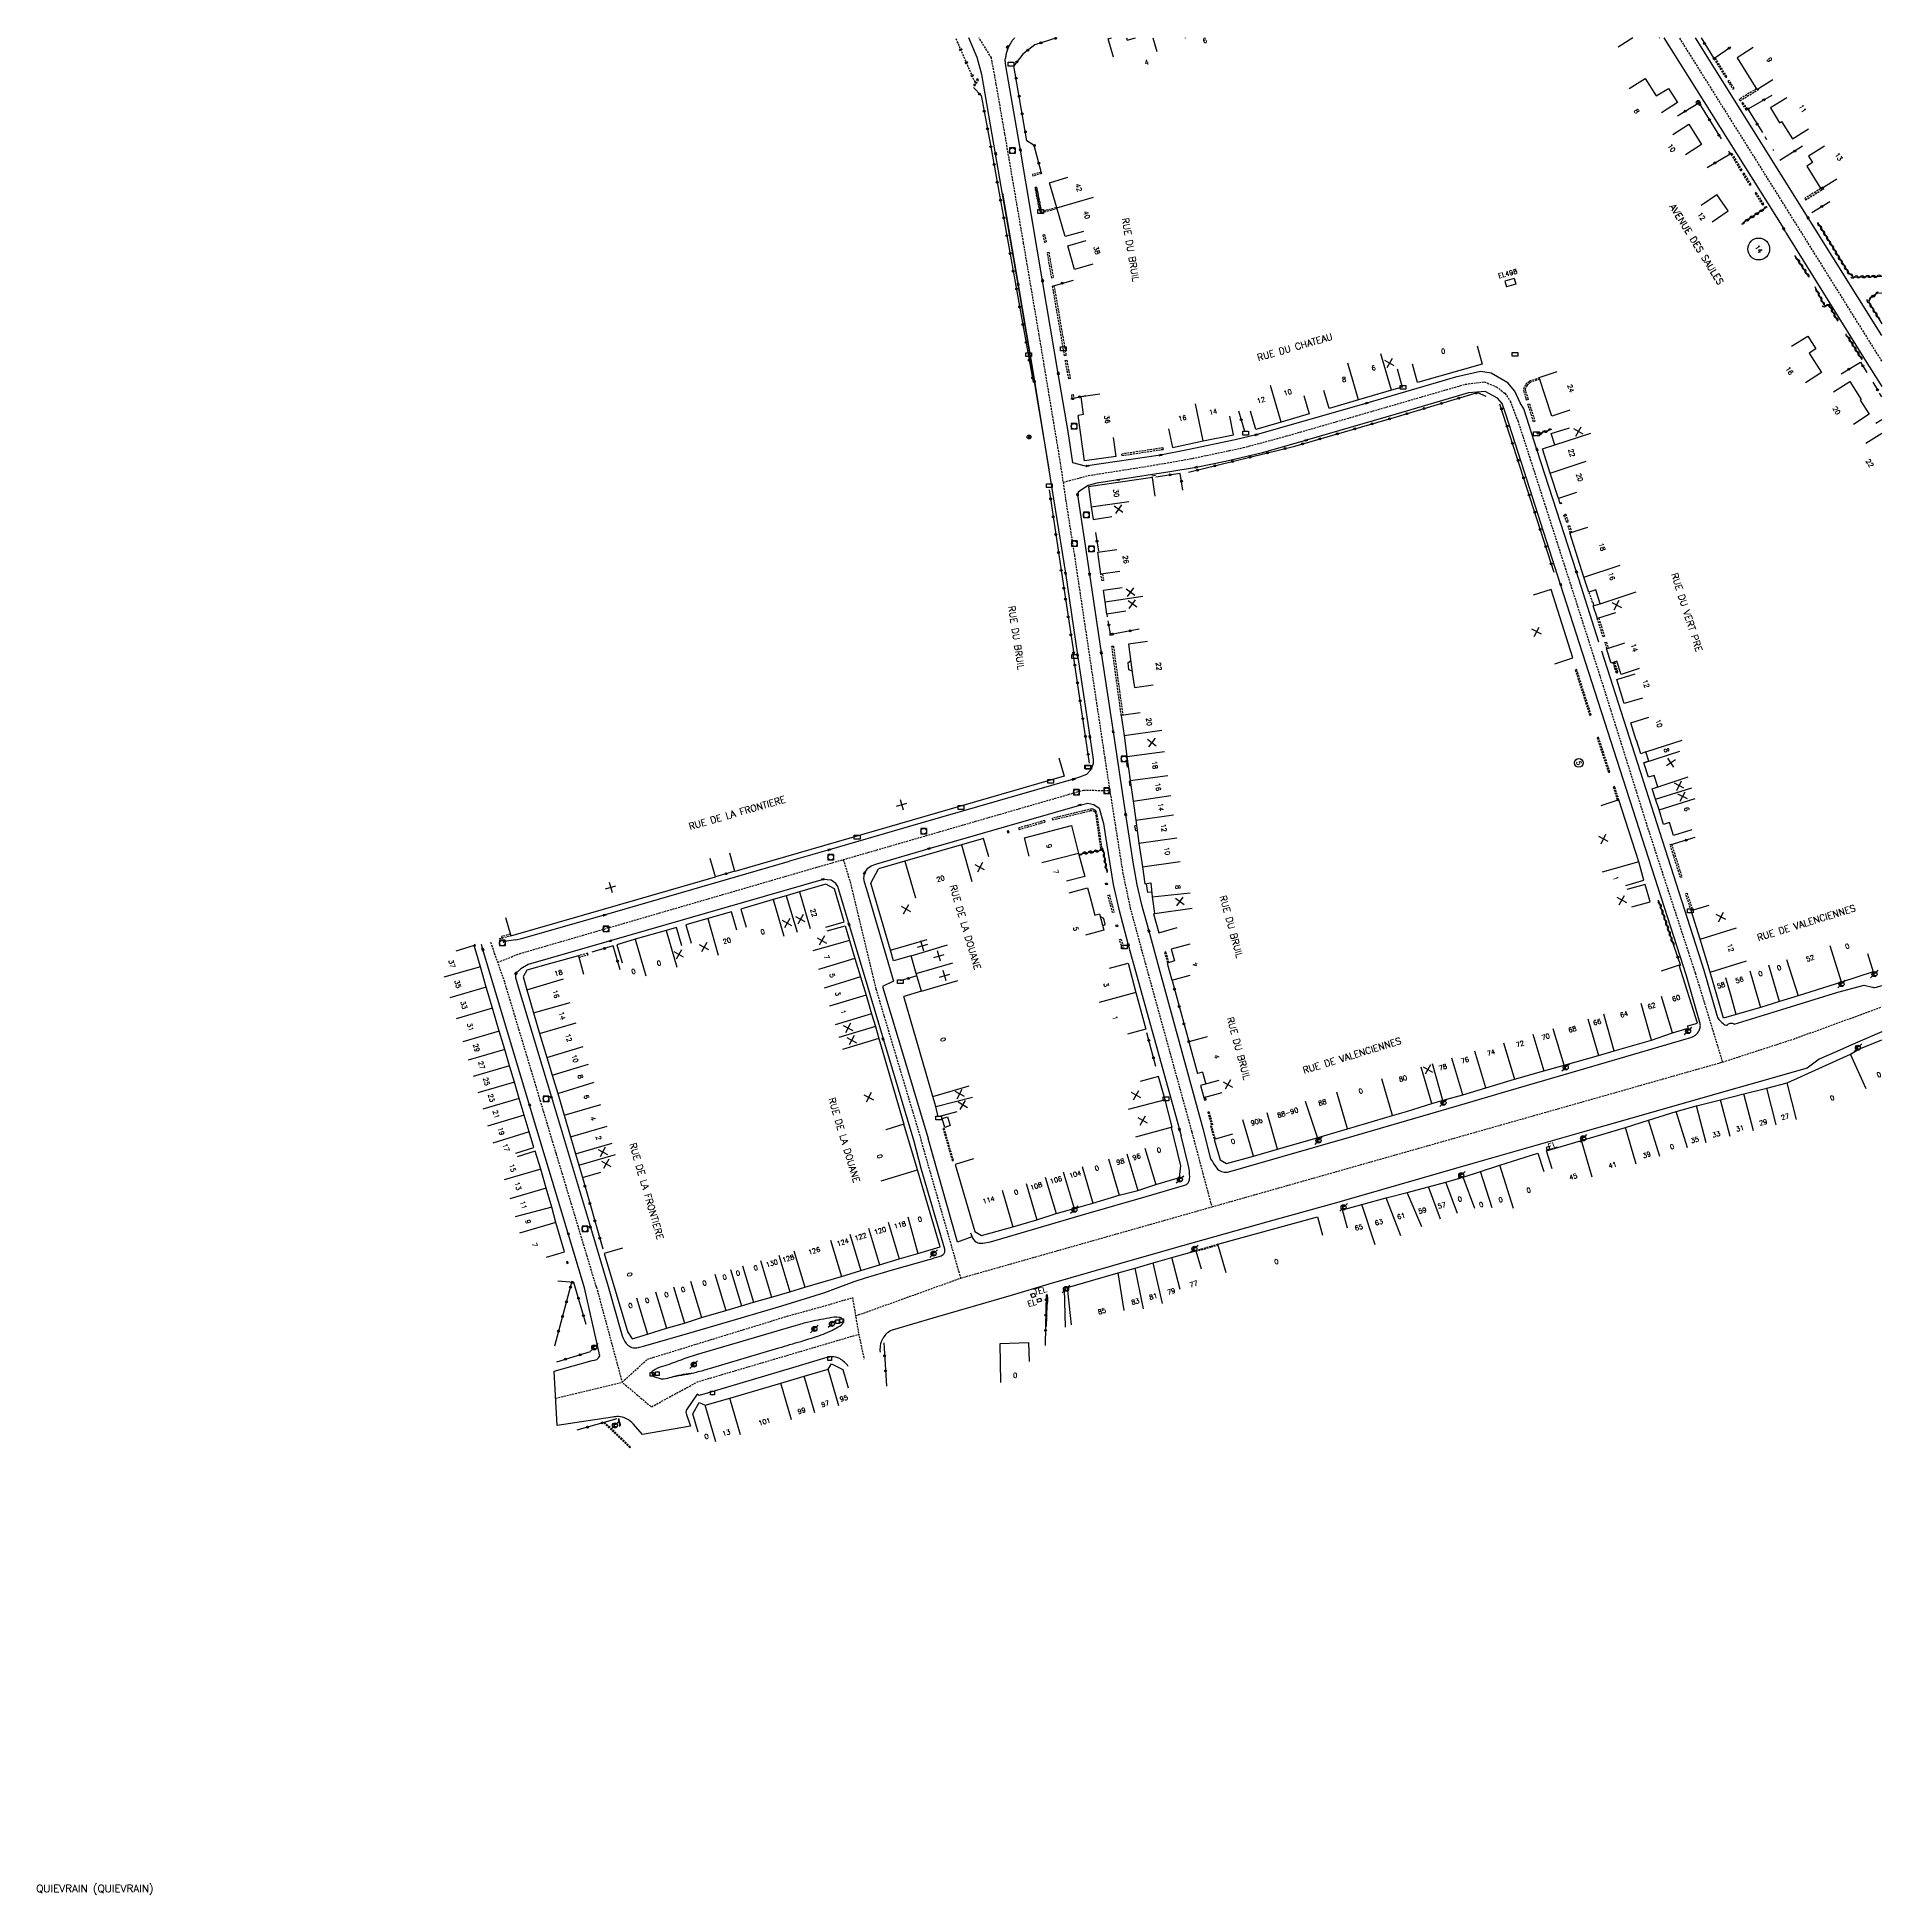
# Model space of a CAD drawing. Header units: millimetres. Extents: x 100515 to 101000, y 121512 to 122000.
import ezdxf
from ezdxf.enums import TextEntityAlignment as Align

# ---------------------------------------------------------------- set-up
doc = ezdxf.new("R2010")
doc.units = ezdxf.units.MM
doc.linetypes.add('DASHED', pattern=[0.75, 0.5, -0.25])
doc.layers.get('0').update_dxf_attribs({"linetype": 'CONTINUOUS'})
for name, color, linetype in [('W0001', 6, 'DASHED'), ('W0008', 7, 'CONTINUOUS'), ('W0100', 7, 'CONTINUOUS'), ('W0105', 7, 'CONTINUOUS'), ('W0112', 1, 'DASHED'), ('W0220', 5, 'DASHED'), ('W0310', 3, 'CONTINUOUS'), ('W0322', 7, 'CONTINUOUS'), ('W0400', 7, 'CONTINUOUS'), ('W0420', 7, 'CONTINUOUS'), ('W0469', 7, 'CONTINUOUS'), ('W0471', 7, 'CONTINUOUS'), ('W0980', 7, 'CONTINUOUS'), ('W0984', 7, 'CONTINUOUS'), ('W0989', 7, 'CONTINUOUS'), ('W0991', 7, 'CONTINUOUS'), ('W1102', 7, 'CONTINUOUS'), ('W1471', 7, 'CONTINUOUS')]:
    doc.layers.add(name, color=color, linetype=linetype)
doc.styles.get("Standard").update_dxf_attribs({"font": 'romans.shx', "width": 0.85})

# ---------------------------------------------------------------- blocks, each defined once
blk = doc.blocks.new('T400')
for p, q in [((-0.15, 0.3), (0.15, 0.3)), ((-0.15, -0.25), (-0.15, 0.3)), ((-0.15, 0.15), (0.15, 0.15)), ((-0.15, 0), (0.15, 0)), ((0.15, 0.3), (0.15, -0.25)), ((-0.15, -0.15), (0.15, -0.15)), ((-0.15, -0.25), (-0.15, -0.3)), ((-0.15, -0.3), (0.15, -0.3)), ((0.15, -0.3), (0.15, -0.25))]:
    blk.add_line(p, q)
blk = doc.blocks.new('T469')
at = {"color": 0, "linetype": 'Continuous', "flags": 128}
for points in [[(-0.35, 0.35), (0.35, -0.35)], [(-0.35, -0.35), (0.35, 0.35)]]:
    blk.add_lwpolyline(points, dxfattribs=at)
at = {"color": 0, "linetype": 'Continuous'}
blk.add_circle((0, 0), 0.5, dxfattribs=at)
blk = doc.blocks.new('t310o')
at = {"color": 0, "linetype": 'Continuous'}
for centre, start, end in [((-0.5, 0.38), 216.8699, 323.1304), ((0.5, -0.37), 36.8699, 143.1303)]:
    blk.add_arc(centre, 0.625, start, end, dxfattribs=at)
blk = doc.blocks.new('t322o')
at = {"color": 0, "linetype": 'Continuous'}
for radius in [0.25, 0.15]:
    blk.add_circle((0, 0), radius, dxfattribs=at)
blk = doc.blocks.new('t991o')
at = {"color": 0, "linetype": 'Continuous'}
for p, q in [((-1, 1), (1, -1)), ((-1, -1), (1, 1))]:
    blk.add_line(p, q, dxfattribs=at)
blk = doc.blocks.new('T471')
for p, q in [((-0.333334, 0.333334), (-0.333334, -0.333334)), ((-0.333334, 0.333334), (0.333334, 0.333334)), ((-0.333334, 0), (0, 0)), ((0.500001, 0.500001), (1.000002, 1.000002)), ((-0.500001, -0.500001), (-1.000002, -1.000002)), ((-0.333334, -0.333334), (0.333334, -0.333334))]:
    blk.add_line(p, q)
blk.add_ellipse((0, 0), major_axis=(0.471405, 0.471405), ratio=1, start_param=5.4977871438, end_param=11.780972451)
blk = doc.blocks.new('t112o')
at = {"color": 0, "linetype": 'Continuous'}
for p, q in [((-0.5, 0.5), (0.5, 0.5)), ((-0.5, -0.5), (-0.5, 0.5)), ((0.5, 0.5), (0.5, -0.5)), ((0.5, -0.5), (-0.5, -0.5))]:
    blk.add_line(p, q, dxfattribs=at)
blk = doc.blocks.new('t220o')
at = {"color": 0, "linetype": 'Continuous'}
for p, q in [((-0.25, 0.25), (0.25, 0.25)), ((-0.25, -0.25), (0.25, -0.25))]:
    blk.add_line(p, q, dxfattribs=at)
blk = doc.blocks.new('T1471')
at = {"color": 0, "linetype": 'Continuous', "flags": 128}
blk.add_lwpolyline([(-0.75, -0.5), (-0.75, 0.5), (0.75, 0.5), (0.75, -0.5), (-0.75, -0.5)], dxfattribs=at)
blk = doc.blocks.new('T420')
for p, q in [((0.75, 0.75), (-0.75, 0.75)), ((-0.75, 0.75), (-0.75, -0.75)), ((0.75, 0.75), (0.75, -0.75)), ((0.75, -0.75), (-0.75, -0.75))]:
    blk.add_line(p, q)
blk.add_ellipse((0, 0), major_axis=(-0.53, 0.53), ratio=1, start_param=3.926991, end_param=10.210176)

msp = doc.modelspace()

# ---------------------------------------------------------------- linework, layer by layer
at = {"layer": 'W0001'}
msp.add_line((100950.93, 121754.25), (100958.11, 121730.82), dxfattribs=at)
for points in [[(100818.7, 121712.43), (100812.98, 121733.18), (100805.58, 121760), (100802.55, 121771.19), (100800.61, 121780.31), (100798.52, 121793.52), (100795.82, 121810.84), (100792.58, 121832.43), (100787.84, 121864.04), (100785.62, 121878.24), (100784.13, 121888.22), (100778.52, 121921.92), (100774.4, 121946.17), (100769.5, 121974.76), (100767.22, 121987.86), (100765.96, 121994.79), (100762.72, 122000)], [(101000, 121915.07), (100970.25, 121962.69), (100946.85, 122000)], [(100784.88, 121883.23), (100791.35, 121884.98), (100807.7, 121887.56), (100818.12, 121889.35), (100832.2, 121892.32), (100843.54, 121895.38), (100861.83, 121900.66), (100879.03, 121905.67), (100890.49, 121908.98), (100895.57, 121909.63), (100898.68, 121908.27), (100900.94, 121906.61), (100902.27, 121904.59), (100904.3, 121899.41), (100907.6, 121889.23), (100914.94, 121866.41), (100926.71, 121829.73), (100938.42, 121792.47), (100950.93, 121754.25)], [(100636.21, 121757.05), (100641.84, 121759.3), (100719.81, 121781.97), (100734.25, 121786.13), (100771.04, 121796.79), (100790.2, 121802.32), (100797.17, 121802.18)], [(100727.03, 121784.05), (100728.81, 121778.22), (100735.59, 121750.05), (100747.48, 121710.35)], [(100662.14, 121671.68), (100651.62, 121706.65), (100638.03, 121751.87), (100634.4, 121762.23)]]:
    msp.add_lwpolyline(points, dxfattribs=at)
at = {"layer": 'W0001', "flags": 128}
for points in [[(100823.95, 121692.79), (100849.93, 121700.15), (100958.11, 121730.82), (100977.01, 121736.96), (101000, 121745.32)], [(100757.92, 121674.06), (100823.95, 121692.79), (100818.7, 121712.43), (100818.7, 121712.43)], [(100730.25, 121664.11), (100750.1, 121671.25), (100757.92, 121674.06), (100747.48, 121710.35), (100747.48, 121710.35)], [(100651.42, 121642.47), (100668.89, 121646.68), (100675.55, 121652.75), (100712.47, 121664.1), (100722.75, 121666.94), (100729.44, 121668.93), (100730.25, 121664.11), (100731.07, 121659.3), (100731.07, 121659.3)], [(100662.14, 121671.68), (100668.89, 121646.68), (100676.57, 121640.21), (100688.72, 121646.8), (100731.07, 121659.3), (100732.5, 121652.71), (100732.5, 121652.71)]]:
    msp.add_lwpolyline(points, dxfattribs=at)
at = {"layer": 'W0008'}
for p, q in [((100948.66, 121753.49), (100915.56, 121856.33)), ((100926.34, 121838.93), (100953.2, 121755)), ((100747.42, 121793.63), (100747.42, 121793.63)), ((100723.33, 121786.65), (100712.86, 121783.62)), ((100664.28, 121769.51), (100712.86, 121783.62)), ((100640.92, 121762.94), (100637.92, 121762.48)), ((100785.07, 121671.2), (100785.34, 121661.16))]:
    msp.add_line(p, q, dxfattribs=at)
for points in [[(100781.1, 121886.73), (100777.31, 121909.65), (100772.99, 121935.21), (100767.07, 121969.57), (100763.41, 121990.42), (100762.22, 121994.9), (100759.99, 122000)], [(100942.67, 122000), (100974.2, 121949.82), (100974.54, 121949.25), (100974.72, 121948.96), (100974.86, 121948.7), (100995.65, 121915.27), (101000, 121908.35)], [(101000, 121921.76), (100980.62, 121952.7), (100951.04, 122000)], [(100779.42, 121936.15), (100773.57, 121970.54), (100769.75, 121992.7), (100769.6, 121994.24), (100769.64, 121994.7)], [(100768.91, 121959.17), (100773.01, 121935.22), (100777.27, 121909.77), (100785.44, 121859.31), (100788.61, 121837.81), (100791.82, 121816.31), (100792.73, 121810.39), (100792.72, 121809.29), (100792.09, 121807.66), (100790.98, 121806.4), (100789.15, 121805.67), (100787.51, 121805.18), (100747.42, 121793.63), (100723.33, 121786.65)], [(100925.62, 121841.22), (100919.73, 121859.64), (100909.35, 121891.85), (100905.88, 121902.56), (100904.9, 121904.12), (100903.54, 121907.19), (100901.68, 121909.36), (100897.3, 121911.92), (100894.55, 121912.32), (100887.96, 121910.86), (100871.2, 121905.93), (100864.63, 121904.05), (100835.55, 121895.68), (100830.05, 121894.34), (100817.51, 121891.74), (100810.42, 121890.37), (100791.22, 121887.55), (100790.66, 121887.46), (100787.39, 121888.35), (100786.17, 121896.54), (100783.53, 121911.8), (100779.38, 121936.18), (100775.51, 121959.02)], [(100915.56, 121856.33), (100904.51, 121890.76), (100901.05, 121901.37), (100900.17, 121903.93), (100898.95, 121905.31), (100895.75, 121907.1), (100891.33, 121906.74), (100872.36, 121901.13), (100848.75, 121894.27), (100836.82, 121890.89), (100827.49, 121888.65), (100819.74, 121887.13), (100812.86, 121885.95), (100799.27, 121883.85), (100793.66, 121883.01), (100791.39, 121882.33), (100788.82, 121880.68), (100788.57, 121880.3), (100788.61, 121879.93), (100791.76, 121859.04), (100794.84, 121838.39), (100797.96, 121817.64), (100801.23, 121795.88), (100803.14, 121783.37), (100804.18, 121777.42), (100805.35, 121772.52), (100807.33, 121765.28), (100809.97, 121755.56), (100821.55, 121713.4)], [(100732.61, 121780.5), (100733.47, 121781.81), (100734.31, 121782.43), (100735.86, 121782.96), (100749.57, 121786.96), (100789.22, 121798.37), (100791.28, 121798.89), (100792.91, 121798.57), (100794.31, 121797.56), (100795.45, 121793.54), (100796.23, 121788.34), (100798, 121777.5), (100799.43, 121771.04), (100801.39, 121763.64), (100801.94, 121761.65), (100815.38, 121713.11), (100815.85, 121711.45)], [(100732.49, 121780.3), (100732.3, 121779.08), (100732.53, 121778.19), (100733.11, 121776.27), (100740.26, 121752.06), (100737.37, 121750.67), (100743.67, 121729.72), (100749.33, 121710.75)], [(100721.7, 121778.85), (100644.21, 121756.47), (100642.26, 121755.38), (100641.33, 121754.44), (100641.21, 121754.47), (100641.01, 121754.15), (100640.87, 121753.82), (100640.84, 121753.08), (100641.58, 121750.64), (100650.3, 121721.63), (100660.56, 121687.44), (100665.25, 121671.88)], [(100745.63, 121709.95), (100725.57, 121776.96), (100725.1, 121777.8), (100723.8, 121778.63), (100721.7, 121778.85)], [(100640.92, 121762.94), (100642.46, 121763.29), (100664.28, 121769.51)], [(100659.02, 121671.48), (100654.74, 121685.74), (100644.58, 121719.54), (100632.29, 121760.4), (100631.9, 121761.77)]]:
    msp.add_lwpolyline(points, dxfattribs=at)
at = {"layer": 'W0008', "flags": 128}
for points in [[(100772.03, 122000), (100771.93, 121999.89), (100771.77, 121999.7), (100771.61, 121999.51), (100771.45, 121999.31), (100771.31, 121999.11), (100771.16, 121998.91), (100771.03, 121998.7), (100770.89, 121998.48), (100770.77, 121998.27), (100770.64, 121998.04), (100770.53, 121997.82), (100770.42, 121997.59), (100770.32, 121997.36), (100770.23, 121997.13), (100770.14, 121996.9), (100770.06, 121996.66), (100769.98, 121996.43), (100769.91, 121996.19), (100769.85, 121995.94), (100769.8, 121995.7), (100769.75, 121995.45), (100769.71, 121995.21), (100769.67, 121994.96), (100769.64, 121994.7)], [(100760.85, 121684.88), (100757.05, 121683.47), (100749.33, 121710.75)], [(100780.41, 121661.32), (100780.61, 121666.88), (100780.77, 121667.86), (100780.79, 121668.88), (100780.61, 121669.87), (100780.61, 121669.87)]]:
    msp.add_lwpolyline(points, dxfattribs=at)
for points in [[(100821.55, 121713.4), (100823.55, 121705.42), (100824.05, 121704.7, 0.0529), (100825.39, 121702.71, 0.2484), (100828.35, 121701.96), (100832.96, 121703.29), (100861.29, 121711.48), (100891.07, 121720.1), (100901.74, 121723.24), (100918.33, 121728.08), (100927.59, 121730.81), (100948.53, 121736.96, 0.0856), (100950.98, 121737.9, 0.1216), (100951.97, 121739.1, 0.088), (100952.28, 121740.22, 0.1019), (100952.2, 121741.2), (100948.66, 121753.49), (100948.66, 121753.49)], [(100953.2, 121755), (100956.61, 121743.17, 0.0818), (100957.17, 121742.05, 0.0571), (100958.25, 121740.98, 0.2577), (100959.37, 121740.53, -0.4371), (100961.13, 121740.84, 0.4078), (100961.14, 121740.81), (100973.68, 121744.66), (100988.42, 121749.18), (100995.31, 121751.02), (100997.58, 121750.48, 0.0741), (100998.05, 121750.44), (100998.62, 121750.48), (101000, 121750.95)], [(101000, 121738.81), (100993.07, 121735.8), (100988.16, 121733.64), (100983.51, 121731.62), (100980.34, 121729.26), (100967.15, 121725.46), (100957.2, 121722.63), (100933.05, 121715.72), (100921.34, 121712.39), (100892.51, 121704.19), (100858.75, 121694.48), (100857.86, 121694.22), (100838.58, 121688.83), (100813.41, 121681.72), (100797.81, 121677.25), (100781.02, 121672.43), (100771.14, 121669.51), (100750.56, 121663.53), (100739.83, 121660.33, 0.1799), (100737.54, 121658.34, 0.1029), (100736.72, 121656.22, 0.0444), (100736.68, 121654.6), (100736.68, 121654.6)], [(100760.49, 121685.97, 0.0925), (100761.22, 121684.22, 0.1039), (100762.12, 121683.47, 0.1122), (100762.72, 121683.27), (100763.68, 121683.21), (100765.7, 121683.62), (100790.78, 121690.94), (100806.64, 121695.54), (100816.41, 121698.37, 0.038), (100817.05, 121698.57, 0.132), (100817.7, 121699.12, 0.1415), (100818.07, 121700.61, 0.0782), (100817.66, 121703.92), (100815.85, 121711.45), (100815.85, 121711.45)], [(100665.25, 121671.88), (100668.53, 121660.09, 0.054), (100669.4, 121657.74, 0.1889), (100671.44, 121655.85, 0.1238), (100673.17, 121655.84, 0.0188), (100674.47, 121656.2), (100687.89, 121660.06), (100700.17, 121663.63), (100710.9, 121666.79), (100722.17, 121670.31), (100729.91, 121673.15), (100732.87, 121674.13), (100740, 121676.22), (100749.63, 121678.97, 0.0052), (100752.19, 121679.73, 0.1152), (100753.27, 121680.25, 0.2645), (100753.72, 121681.63), (100747.52, 121702.85), (100745.63, 121709.95), (100745.63, 121709.95)], [(100728.33, 121650.83, 0.104), (100726.08, 121652.9, 0.1147), (100724.01, 121653.34, 0.072), (100722.72, 121653.16), (100713.69, 121650.45), (100692.46, 121644.2), (100689.15, 121643.2), (100688.61, 121643.59), (100685.79, 121639.46, 0.2218), (100685.82, 121638.24), (100686.89, 121635.15), (100674.22, 121632.94), (100671.88, 121635.63, 0.0972), (100670.02, 121637.1, 0.1094), (100667.91, 121637.65, 0.0443), (100666.35, 121637.51), (100651.83, 121635.33), (100651.01, 121649.6), (100660.99, 121652.39, 0.3123), (100663.04, 121653.6), (100659.02, 121671.48), (100659.02, 121671.48)], [(100682.19, 121648.2, 0.0249), (100688.48, 121649.35, 0.01), (100691.82, 121650.3), (100710.11, 121655.71, 0.0015), (100715.92, 121657.43, 0.0078), (100719.95, 121658.7, 0.0441), (100724.73, 121660.68, -0.0011), (100725.7, 121661.23, 0.182), (100726.95, 121662.3, 0.2304), (100726.85, 121663.28, 0.1796), (100726, 121663.73, 0.1048), (100723.32, 121663.56, 0.0121), (100717.57, 121662.41, 0.011), (100714.04, 121661.41), (100700.65, 121657.46), (100688.37, 121653.9, 0.0181), (100684.02, 121652.4, -0.0123), (100679.53, 121650.82, 0.0928), (100677.01, 121649.69, 0.1056), (100676.63, 121649.3, 0.3419), (100678.03, 121647.91, 0.1405), (100680.35, 121647.64, 0.0332), (100682.39, 121648.2, -0.0412), (100687.72, 121649.13), (100687.72, 121649.13)]]:
    msp.add_lwpolyline(points, format="xyb", dxfattribs=at)
at = {"layer": 'W0100'}
for p, q in [((100934.53, 122000), (100930.71, 121997.59)), ((100952.47, 121956.05), (100956.6, 121958.87)), ((100903.35, 121936.74), (100900.94, 121936.09)), ((100900.94, 121936.09), (100901.36, 121934.62)), ((100794.47, 121906.39), (100789.52, 121905.67)), ((100790.19, 121901.02), (100789.52, 121905.67)), ((100790.19, 121901.02), (100788.72, 121900.81)), ((100995.8, 121893.51), (101000, 121896.16)), ((100927.67, 121839.44), (100932.43, 121840.99)), ((100928.88, 121835.7), (100927.67, 121839.44)), ((100801.79, 121835.74), (100802.58, 121836.41)), ((100930.36, 121836.18), (100928.88, 121835.7)), ((100931.49, 121832.7), (100930.36, 121836.18)), ((100936.24, 121834.23), (100931.49, 121832.7)), ((100934.01, 121819.95), (100938.76, 121821.48)), ((100938.77, 121809.92), (100937.41, 121809.48)), ((100944.19, 121793.81), (100942.62, 121793.31)), ((100945.27, 121790.36), (100944.19, 121793.81)), ((100950.04, 121791.86), (100945.27, 121790.36)), ((100793.12, 121769.45), (100794.38, 121769.78)), ((100657.43, 121758.76), (100658.76, 121753.94)), ((100744.84, 121758.79), (100740.26, 121757.44)), ((100747.57, 121749.45), (100742.9, 121748.1)), ((100821.43, 121728.18), (100820.14, 121727.82)), ((100821.43, 121728.18), (100822.3, 121725.05))]:
    msp.add_line(p, q, dxfattribs=at)
at = {"layer": 'W0100', "flags": 128}
for points in [[(100798.01, 121994.94), (100796.63, 121999.75), (100797.5, 122000)], [(100801.46, 122000), (100801.64, 121999.38), (100803.8, 122000)], [(100808.4, 122000), (100809.43, 121996.42)], [(100817.01, 121999.94), (100816.99, 122000)], [(100829.32, 121711.91), (100824.52, 121710.52), (100826.08, 121705.13), (100827.79, 121704.13), (100834.83, 121706.08), (100841.18, 121707.91), (100851.25, 121710.85), (100859.51, 121713.31), (100871.39, 121716.81), (100875.03, 121717.87), (100881.73, 121719.9), (100884.68, 121720.78), (100889.83, 121722.26), (100895.91, 121724.09), (100903.45, 121726.3), (100911.16, 121728.56), (100916.5, 121729.99), (100925.51, 121732.59), (100929.65, 121733.81), (100939.49, 121736.6), (100944.97, 121738.48), (100949.13, 121739.72), (100949.02, 121740.34), (100951.55, 121741.09), (100946.75, 121756.26), (100941.98, 121754.75), (100941.98, 121754.75)], [(100996.19, 121759.33), (100997.75, 121754.58), (100989.4, 121751.82), (100977.98, 121748.24), (100973.1, 121746.71), (100968.09, 121745.17), (100961.75, 121743.34), (100958.42, 121742.38), (100954.88, 121754.5)], [(100913.31, 121702.74), (100911.9, 121707.53), (100921.03, 121710.21), (100932.62, 121713.61), (100938.63, 121715.52), (100945.92, 121717.85), (100951.28, 121719.31), (100957.55, 121720.9), (100963.74, 121722.46), (100969.73, 121723.98), (100975.11, 121725.39), (100991.8, 121732.9), (100993.96, 121734.2), (101000, 121736.65)], [(100670.39, 121659.85), (100671.55, 121658.08), (100675.53, 121659.28), (100680.53, 121660.85), (100685.28, 121662.23), (100689.79, 121663.66), (100696.14, 121665.55), (100700.3, 121666.76), (100703.41, 121667.72), (100708.17, 121669.08), (100713.01, 121670.48), (100716.94, 121671.65), (100726.58, 121674.48), (100731.66, 121676.05), (100736.52, 121677.58), (100741.73, 121679.13), (100746.64, 121680.5), (100752.48, 121682.23), (100746.56, 121702.47), (100742.98, 121714.48), (100738.19, 121713.05), (100738.19, 121713.05)], [(100761.23, 121705.39), (100756.43, 121703.89), (100761.6, 121686.27), (100761.6, 121686.27), (100763.33, 121685.25), (100771.62, 121687.56), (100777.9, 121689.33), (100782.94, 121691.01), (100787.67, 121692.37), (100792.6, 121693.78), (100799.55, 121695.83), (100804.4, 121697.08), (100809.13, 121698.62), (100815.35, 121700.5), (100815.77, 121703.52), (100813.27, 121713.61)], [(100859.57, 121687.17), (100858.28, 121692), (100863.29, 121693.36), (100869.68, 121695.12), (100875.21, 121696.58), (100880.84, 121698.08), (100885.42, 121699.28), (100889.98, 121700.54), (100894.53, 121702.09), (100899.63, 121703.71), (100909.62, 121706.85), (100911.12, 121702.09), (100911.12, 121702.09)], [(100912.55, 121708.65), (100911.76, 121708.42), (100911.95, 121707.77), (100912.74, 121708), (100912.55, 121708.65), (100912.55, 121708.65)], [(100827.68, 121675.4), (100825.5, 121682.93), (100851.67, 121690.19), (100853.01, 121685.38), (100853.01, 121685.38)], [(100786.97, 121661.77), (100785.94, 121671.57), (100799.31, 121675.47), (100803.78, 121676.7), (100808.47, 121678.06), (100813.37, 121679.45), (100819.69, 121681.26), (100821.07, 121676.45), (100821.07, 121676.45)], [(100778.98, 121668.71), (100777.9, 121668.4), (100778.09, 121667.77), (100779.17, 121668.08), (100778.98, 121668.71), (100778.98, 121668.71)], [(100768.47, 121646.63), (100768.23, 121656.89), (100775.7, 121657.1), (100775.84, 121652.11), (100775.84, 121652.11)], [(100688.89, 121633.59), (100687.49, 121638.39), (100689.16, 121641.36), (100690.69, 121640.64), (100697.2, 121642.49), (100710.6, 121646.43), (100716.74, 121648.24), (100723.02, 121650.1), (100723.94, 121651.55), (100726.87, 121649.99), (100728.27, 121645.19), (100728.27, 121645.19)]]:
    msp.add_lwpolyline(points, dxfattribs=at)
at = {"layer": 'W0100'}
for points in [[(100966.17, 121997.45), (100961.93, 121994.8), (100967.15, 121986.46), (100971.39, 121989.12)], [(100933.59, 121986.7), (100937.83, 121989.35), (100940.69, 121984.76), (100943.91, 121986.75), (100946.28, 121983), (100942.05, 121980.33)], [(100975.04, 121984.22), (100970.77, 121981.62), (100973.14, 121977.73), (100973.65, 121978.04), (100976.5, 121973.47), (100980.74, 121976.11)], [(100945.03, 121974.66), (100949.26, 121977.33), (100952.63, 121971.99), (100948.4, 121969.32)], [(100984.95, 121971.59), (100980.73, 121968.91), (100981.79, 121967.25), (100980.3, 121966.26), (100983.96, 121960.34), (100988.21, 121962.97)], [(100790.15, 121949.17), (100785.34, 121947.79), (100783.17, 121955.38), (100781.21, 121961.96), (100786, 121963.39)], [(100955.44, 121951.71), (100959.57, 121954.53), (100956.6, 121958.87)], [(100792.63, 121940.52), (100787.82, 121939.14), (100786.04, 121945.39), (100790.84, 121946.76)], [(100903.35, 121936.74), (100903.77, 121935.28), (100901.36, 121934.62)], [(100976.29, 121919.01), (100980.53, 121921.65), (100982.63, 121918.28), (100980.86, 121917.16), (100984.16, 121912.1), (100979.97, 121909.38)], [(100893.59, 121919.04), (100894.94, 121914.23), (100877.96, 121909.45), (100876.61, 121914.26)], [(100872.58, 121913.02), (100873.96, 121908.22), (100871.1, 121907.4), (100862.42, 121904.88), (100854.73, 121902.58), (100853.29, 121907.37)], [(100918.03, 121902.21), (100913.29, 121900.62), (100909.92, 121910.72), (100914.66, 121912.3)], [(100987.33, 121907.02), (100991.55, 121909.69), (100994.56, 121904.93), (100994.31, 121904.77), (100996.7, 121901.14), (100992.53, 121898.39)], [(100848.09, 121905.99), (100849.48, 121901.18), (100842.09, 121899.05), (100835.45, 121897.13), (100834.06, 121901.93)], [(100797.94, 121894.97), (100798.65, 121890.02), (100790.46, 121888.85), (100788.72, 121900.81)], [(100812.53, 121897.3), (100813.55, 121892.4), (100821.6, 121894.08), (100829.62, 121895.7), (100828.63, 121900.6)], [(100919.74, 121880.52), (100914.99, 121878.96), (100912.8, 121885.65), (100910.79, 121892.01), (100914.01, 121893.04), (100913.1, 121896.05), (100917.89, 121897.5)], [(100809.02, 121879.54), (100808.3, 121884.48), (100791.44, 121882.03), (100792.18, 121876.74), (100792.71, 121873.42), (100797.65, 121874.21)], [(100929.97, 121848.93), (100925.22, 121847.37), (100924.12, 121850.7), (100925.93, 121851.3), (100924.8, 121854.93), (100922.96, 121854.35), (100921.67, 121858.32), (100917.95, 121869.89), (100922.71, 121871.41)], [(100799.69, 121859.74), (100794.73, 121859.05), (100793.93, 121864.86), (100798.88, 121865.54)], [(100801.26, 121849.3), (100796.32, 121848.56), (100795.84, 121851.76), (100795.38, 121854.84), (100800.33, 121855.57)], [(100914.06, 121835.54), (100918.82, 121837.07), (100913.08, 121855.03), (100908.31, 121853.51)], [(100806.97, 121841.33), (100802.01, 121840.67), (100803.08, 121832.64), (100803.55, 121829.27), (100808.5, 121829.96)], [(100801.79, 121835.74), (100802.01, 121833.97), (100802.95, 121833.64)], [(100937.09, 121826.51), (100932.31, 121825.04), (100930.35, 121831.41), (100935.13, 121832.88)], [(100805.04, 121822.61), (100800.08, 121821.91), (100800.82, 121816.67), (100801.57, 121811.11), (100802.43, 121804.81), (100803.24, 121799.42), (100803.9, 121794.45), (100804.74, 121788.38), (100805.66, 121782.14), (100806.31, 121777.64)], [(100938.77, 121809.92), (100937.99, 121812.35), (100936.62, 121811.88), (100935.5, 121815.46), (100935.45, 121815.45), (100934.01, 121819.95)], [(100783.72, 121810.79), (100785.11, 121805.98), (100698.56, 121780.96), (100697.17, 121785.77)], [(100942.62, 121793.31), (100941.43, 121797.1), (100940.53, 121799.9), (100939.63, 121802.65), (100941.1, 121803.18), (100940.14, 121806.16), (100938.63, 121805.68), (100937.41, 121809.48)], [(100932.67, 121777.26), (100937.48, 121778.62), (100936.13, 121783.43), (100930.88, 121799.73), (100926.12, 121798.2)], [(100765.3, 121784.79), (100763.91, 121789.59), (100758.07, 121787.9), (100743.21, 121783.61), (100736.28, 121781.58)], [(100775.9, 121784.96), (100774.65, 121789.8), (100786.97, 121793), (100788.85, 121785.68), (100790.47, 121779.64), (100785.65, 121778.34)], [(100638.24, 121768.82), (100639.62, 121764.02), (100663.97, 121771.03), (100693.43, 121779.51), (100692.04, 121784.32)], [(100740.26, 121757.44), (100739.45, 121760.21), (100734.26, 121777.89), (100736.29, 121781.6)], [(100722.44, 121766.3), (100727.23, 121767.71), (100724.68, 121776.38), (100722.45, 121777.59), (100715.53, 121775.57), (100712.05, 121774.55), (100708.6, 121773.55), (100700.05, 121771.05), (100701.46, 121766.25)], [(100786.38, 121775.3), (100791.2, 121776.64), (100792.18, 121773.1), (100793.12, 121769.45)], [(100806.32, 121777.64), (100807.83, 121777.95), (100808.22, 121774.26), (100808.83, 121769.92), (100808.56, 121769.79), (100809.97, 121764.81), (100814.78, 121766.18)], [(100934.26, 121771.59), (100939.08, 121772.91), (100937.83, 121777.48), (100933.01, 121776.17)], [(100699.01, 121765.54), (100697.64, 121770.35), (100691.38, 121768.56), (100685.62, 121766.89), (100687.01, 121762.09)], [(100954.88, 121754.5), (100952.21, 121763.11), (100949.87, 121770.63), (100954.65, 121772.11)], [(100684.59, 121761.42), (100683.16, 121766.21), (100680.43, 121765.4), (100672.35, 121763.09), (100667.49, 121761.68), (100668.89, 121756.88)], [(100722.75, 121765.28), (100727.56, 121766.66), (100728.66, 121762.82), (100730.1, 121758.01), (100731.56, 121753.2), (100733.01, 121748.45), (100734.46, 121743.47), (100735.46, 121740.17), (100736.4, 121737.03), (100742.98, 121714.48)], [(100794.38, 121769.78), (100795.5, 121765.47), (100790.66, 121764.21)], [(100795.2, 121766.61), (100795.88, 121767.05), (100795.49, 121768.54), (100794.56, 121769.09)], [(100640.93, 121706.89), (100645.71, 121708.36), (100644.45, 121712.46), (100643.13, 121716.88), (100641.86, 121721.24), (100640.59, 121725.56), (100639.31, 121729.85), (100638.04, 121734.15), (100636.61, 121738.99), (100634.82, 121745.04), (100633.2, 121750.56), (100631.7, 121755.88), (100630, 121761.47), (100625.21, 121760.02)], [(100818.07, 121761.82), (100813.24, 121760.5), (100814.09, 121757.4), (100812.15, 121756.84), (100813.38, 121752.33), (100818.21, 121753.65)], [(100657.43, 121758.76), (100650.04, 121756.72), (100643.85, 121755)], [(100747.57, 121749.45), (100746.21, 121754.12), (100744.84, 121758.79)], [(100797.03, 121755.54), (100801.86, 121756.84), (100803.95, 121749.08), (100806.55, 121739.44), (100801.72, 121738.13)], [(100643.85, 121755.02), (100642.85, 121753.2), (100643.87, 121749.83), (100645.59, 121743.76), (100647.18, 121738.31), (100649.08, 121732.05), (100650.51, 121727.36), (100651.97, 121722.59), (100653.68, 121716.84), (100655.36, 121711.15), (100656.64, 121706.72), (100657.53, 121703.73), (100658.46, 121700.51), (100663.26, 121701.9)], [(100756.84, 121717.71), (100752, 121716.46), (100751.31, 121719.14), (100750.53, 121721.76), (100742.9, 121748.1)], [(100822.65, 121737.49), (100817.83, 121736.16), (100820.14, 121727.82)], [(100813.5, 121713.68), (100811.6, 121720.89), (100809.9, 121727.06), (100805.08, 121725.73)], [(100825.75, 121726), (100820.93, 121724.67), (100821.79, 121721.53), (100826.62, 121722.86)], [(100648.98, 121679.53), (100653.77, 121680.95), (100651.48, 121688.68), (100650.4, 121692.7), (100648.94, 121697.71), (100647.49, 121702.68), (100646.05, 121707.39), (100641.27, 121705.93)], [(100668.99, 121681.93), (100664.21, 121680.49), (100670.42, 121659.74)]]:
    msp.add_lwpolyline(points, dxfattribs=at)
at = {"layer": 'W0100', "flags": 128}
msp.add_lwpolyline([(100753.71, 121713.63), (100753.01, 121715.96), (100754.41, 121716.46), (100755.11, 121714.13)], close=True, dxfattribs=at)
at = {"layer": 'W0105'}
for p, q in [((100809.11, 121884.97), (100808.16, 121884.8)), ((100915.38, 121877.79), (100915.1, 121878.99)), ((100924.01, 121851.72), (100924.2, 121850.9)), ((100801.79, 121809.5), (100801.57, 121809.48)), ((100801.73, 121808.31), (100801.57, 121809.48)), ((100801.95, 121808.34), (100801.73, 121808.31)), ((100802.45, 121804.66), (100802.22, 121804.62)), ((100802.39, 121803.41), (100802.22, 121804.62)), ((100802.63, 121803.45), (100802.39, 121803.41)), ((100804.11, 121792.98), (100803.68, 121792.92)), ((100803.9, 121791.58), (100803.68, 121792.92)), ((100804.29, 121791.63), (100803.9, 121791.58)), ((100806.62, 121777.64), (100806.94, 121775.36)), ((100808.09, 121775.48), (100806.94, 121775.36))]:
    msp.add_line(p, q, dxfattribs=at)
at = {"layer": 'W0112'}
for p, q in [((100955.85, 121994.56), (100958.96, 121989.57)), ((100958.96, 121989.57), (100959.29, 121989.78)), ((100761.61, 121987.38), (100762.58, 121989.01)), ((100762.58, 121989.01), (100762.24, 121989.22)), ((100959.51, 121988.62), (100960.83, 121986.54)), ((100960.83, 121986.54), (100961.17, 121986.75)), ((100967.05, 121986.62), (100962.51, 121983.84)), ((100962.51, 121983.84), (100962.72, 121983.5)), ((100963.16, 121982.82), (100964.29, 121981.05)), ((100964.29, 121981.05), (100964.62, 121981.27)), ((100960.67, 121969.63), (100960.33, 121969.43)), ((100963.25, 121965.28), (100960.67, 121969.63)), ((100779.08, 121964.35), (100776.81, 121963.69)), ((100777.45, 121960.73), (100777.84, 121960.8)), ((100778.66, 121954.56), (100777.45, 121960.73)), ((100777.46, 121960.7), (100778.68, 121954.53)), ((100779, 121964.72), (100779.08, 121964.35)), ((100963.79, 121964.44), (100963.45, 121964.23)), ((100965.61, 121961.49), (100963.79, 121964.44)), ((100984.53, 121960.74), (100979.72, 121957.79)), ((100778.84, 121954.34), (100783.13, 121955.52)), ((100967, 121959.41), (100966.66, 121959.19)), ((100968.95, 121956.3), (100967, 121959.41)), ((100979.72, 121957.79), (100979.93, 121957.45)), ((100778.68, 121954.53), (100779.07, 121954.61)), ((100778.95, 121953.95), (100778.84, 121954.34)), ((100783.24, 121955.13), (100778.95, 121953.95)), ((100779.5, 121948.24), (100779.89, 121948.34)), ((100780, 121946.23), (100779.5, 121948.24)), ((100780.65, 121943.62), (100781.05, 121943.68)), ((100781.81, 121936.88), (100780.65, 121943.62)), ((100782.01, 121934.83), (100782.4, 121934.89)), ((100785.19, 121916.49), (100782.01, 121934.83)), ((100785.35, 121915.24), (100785.74, 121915.32)), ((100786.29, 121910.42), (100785.35, 121915.24)), ((100907.45, 121909.89), (100909.95, 121910.66)), ((100787.22, 121905.5), (100787.05, 121906.2)), ((100906.99, 121903.71), (100907.37, 121903.83)), ((100908.44, 121899.14), (100906.99, 121903.71)), ((100811.16, 121891.87), (100811.1, 121892.26)), ((100909.4, 121896.28), (100909.8, 121896.35)), ((100909.48, 121895.86), (100909.4, 121896.28)), ((100800.23, 121890.24), (100811.16, 121891.87)), ((100915.36, 121877.79), (100915.74, 121877.88)), ((100915.42, 121877.51), (100915.36, 121877.79)), ((100916.49, 121874.23), (100916.41, 121874.59)), ((100917.53, 121871.77), (100917.91, 121871.89)), ((100918.13, 121869.88), (100917.53, 121871.77)), ((100794.73, 121859.06), (100795.13, 121859.13)), ((100795.03, 121857.33), (100794.73, 121859.06)), ((100797.01, 121843.26), (100797.15, 121842.99)), ((100797.15, 121842.99), (100797.51, 121843.16)), ((100925.21, 121847.38), (100925.59, 121847.5)), ((100926.73, 121842.6), (100925.21, 121847.38)), ((100797.61, 121840.12), (100798.01, 121840.17)), ((100800.09, 121821.96), (100797.61, 121840.12)), ((100927.22, 121841.11), (100927.6, 121841.23)), ((100927.74, 121839.53), (100927.22, 121841.11)), ((100919.8, 121833.99), (100919.42, 121833.87)), ((100923.58, 121822.09), (100919.8, 121833.99)), ((100929.34, 121835.87), (100929.72, 121835.99)), ((100930.2, 121833.14), (100929.34, 121835.87)), ((100929.35, 121835.83), (100930.23, 121833.11)), ((100930.23, 121833.11), (100930.61, 121833.23)), ((100925.53, 121816.2), (100925.15, 121816.08)), ((100928.52, 121807.04), (100925.53, 121816.2)), ((100929.76, 121803.24), (100929.38, 121803.11)), ((100930.88, 121799.73), (100929.76, 121803.24)), ((100780.01, 121794.33), (100773.1, 121792.34)), ((100792.23, 121797.35), (100781.89, 121794.88)), ((100770.49, 121791.57), (100770.14, 121791.48)), ((100770.14, 121791.48), (100770.24, 121791.09)), ((100773.1, 121792.34), (100773.21, 121791.96)), ((100944.34, 121788.01), (100944.72, 121788.13)), ((100947.07, 121779.34), (100944.34, 121788.01)), ((100796.43, 121777.5), (100796.04, 121777.43)), ((100796.37, 121777.88), (100796.43, 121777.5)), ((100948.42, 121775.05), (100948.8, 121775.18)), ((100949.88, 121770.7), (100948.42, 121775.05)), ((100796.97, 121774.75), (100798.19, 121770.22)), ((100798.19, 121770.22), (100797.81, 121770.11)), ((100799.19, 121766.45), (100798.8, 121766.35)), ((100799.09, 121766.87), (100799.19, 121766.45)), ((100630.07, 121761.26), (100630.37, 121761.35)), ((100630.37, 121761.35), (100630.26, 121761.73)), ((100637.34, 121763.42), (100639.61, 121764.1)), ((100639.61, 121764.1), (100639.49, 121764.48)), ((100799.99, 121763.16), (100800.74, 121760.85)), ((100800.74, 121760.85), (100800.36, 121760.73)), ((100659.82, 121759.43), (100657.44, 121758.76)), ((100657.44, 121758.76), (100657.55, 121758.38)), ((100811.45, 121759.67), (100812.24, 121756.89)), ((100812.24, 121756.89), (100812.62, 121757)), ((100821.91, 121721.07), (100821.98, 121720.81)), ((100822.82, 121717.68), (100823.78, 121714.17)), ((100753.54, 121713.43), (100753.3, 121713.36)), ((100755.74, 121704.91), (100753.3, 121713.36)), ((100755.98, 121704.97), (100753.54, 121713.43)), ((100823.51, 121714.07), (100824.52, 121710.52)), ((100823.75, 121714.16), (100824.76, 121710.59)), ((100755.74, 121704.91), (100755.98, 121704.97)), ((100823.67, 121682.4), (100819.69, 121681.26)), ((100823.74, 121682.16), (100819.75, 121681.02)), ((100825.5, 121682.93), (100823.67, 121682.4)), ((100825.57, 121682.69), (100823.74, 121682.16)), ((100654.62, 121678.41), (100654.24, 121678.31)), ((100654.72, 121678.01), (100654.62, 121678.41)), ((100664.29, 121635.83), (100664.47, 121636.01)), ((100670.93, 121629.44), (100664.29, 121635.83)), ((100671.11, 121629.62), (100664.47, 121636.01)), ((100671.11, 121629.62), (100670.93, 121629.44))]:
    msp.add_line(p, q, dxfattribs=at)
for points in [[(100959.29, 121989.78), (100956.19, 121994.77), (100955.85, 121994.56)], [(100762.24, 121989.22), (100761.27, 121987.58), (100761.61, 121987.38)], [(100961.17, 121986.75), (100959.85, 121988.84), (100959.51, 121988.62)], [(100962.72, 121983.5), (100967.67, 121986.53), (100967.56, 121986.72)], [(100964.62, 121981.27), (100963.5, 121983.03), (100963.16, 121982.82)], [(100960.33, 121969.43), (100962.9, 121965.07), (100963.25, 121965.28)], [(100779, 121964.72), (100776.73, 121964.07), (100776.81, 121963.69)], [(100779.07, 121954.61), (100777.86, 121960.78), (100777.46, 121960.7)], [(100777.84, 121960.8), (100779.05, 121954.63), (100778.66, 121954.56)], [(100963.45, 121964.23), (100965.27, 121961.28), (100965.61, 121961.49)], [(100979.93, 121957.45), (100984.74, 121960.4), (100984.53, 121960.74)], [(100966.66, 121959.19), (100968.61, 121956.09), (100968.95, 121956.3)], [(100779.89, 121948.34), (100780.39, 121946.32), (100780, 121946.23)], [(100781.05, 121943.68), (100782.2, 121936.95), (100781.81, 121936.88)], [(100782.4, 121934.89), (100785.58, 121916.55), (100785.19, 121916.49)], [(100785.74, 121915.32), (100786.68, 121910.49), (100786.29, 121910.42)], [(100906.63, 121904.81), (100906.51, 121905.21), (100906.54, 121905.32), (100905.96, 121906.99), (100905.87, 121907.74), (100906.43, 121908.98), (100907.45, 121909.89)], [(100909.95, 121910.66), (100910.06, 121910.28), (100907.65, 121909.53), (100906.76, 121908.74), (100906.28, 121907.67), (100906.35, 121907.08), (100906.95, 121905.34), (100906.92, 121905.22)], [(100787.05, 121906.2), (100787.44, 121906.29), (100787.67, 121905.31), (100787.54, 121905.23)], [(100787.16, 121904.96), (100787.12, 121905.43), (100787.22, 121905.5)], [(100787.54, 121905.23), (100787.56, 121905), (100787.16, 121904.96)], [(100906.92, 121905.22), (100907.01, 121904.94), (100906.63, 121904.81)], [(100907.37, 121903.83), (100908.82, 121899.26), (100908.44, 121899.14)], [(100811.1, 121892.26), (100800.18, 121890.63), (100800.23, 121890.24)], [(100909.8, 121896.35), (100909.87, 121895.93), (100909.48, 121895.86)], [(100915.74, 121877.88), (100915.81, 121877.61), (100915.42, 121877.51)], [(100916.41, 121874.59), (100916.8, 121874.67), (100916.77, 121874.81), (100916.9, 121874.87)], [(100917.18, 121872.66), (100916.65, 121874.31), (100916.49, 121874.23)], [(100916.9, 121874.87), (100917.56, 121872.79), (100917.18, 121872.66)], [(100917.91, 121871.89), (100918.51, 121870), (100918.13, 121869.88)], [(100795.13, 121859.13), (100795.42, 121857.4), (100795.03, 121857.33)], [(100923.01, 121854.29), (100923.79, 121852.04), (100923.71, 121851.85), (100924, 121851.72)], [(100797.51, 121843.16), (100797.37, 121843.44), (100797.01, 121843.26)], [(100925.59, 121847.5), (100927.11, 121842.73), (100926.73, 121842.6)], [(100798.01, 121840.17), (100800.49, 121822.01), (100800.09, 121821.96)], [(100927.6, 121841.23), (100928.12, 121839.66), (100927.74, 121839.53)], [(100919.42, 121833.87), (100923.2, 121821.97), (100923.58, 121822.09)], [(100930.61, 121833.23), (100929.73, 121835.95), (100929.35, 121835.83)], [(100929.72, 121835.99), (100930.59, 121833.26), (100930.2, 121833.14)], [(100925.15, 121816.08), (100928.14, 121806.92), (100928.52, 121807.04)], [(100929.38, 121803.11), (100930.5, 121799.61), (100930.88, 121799.73)], [(100773.21, 121791.96), (100780.12, 121793.95), (100780.01, 121794.33)], [(100781.89, 121794.88), (100781.99, 121794.49), (100791.84, 121796.85), (100791.84, 121796.92), (100792.62, 121796.9), (100792.77, 121796.86), (100792.97, 121796.74), (100793.03, 121796.68), (100793.19, 121796.47), (100793.39, 121795.63)], [(100795.04, 121787.04), (100793.79, 121795.71), (100793.56, 121796.64), (100793.33, 121796.95), (100793.22, 121797.06), (100792.92, 121797.23), (100792.67, 121797.3), (100792.23, 121797.31), (100792.23, 121797.35)], [(100793.39, 121795.63), (100794.64, 121786.99), (100795.04, 121787.04)], [(100770.24, 121791.09), (100770.6, 121791.19), (100770.49, 121791.57)], [(100944.72, 121788.13), (100947.45, 121779.46), (100947.07, 121779.34)], [(100796.04, 121777.43), (100795.97, 121777.81), (100796.37, 121777.88)], [(100948.8, 121775.18), (100950.25, 121770.83), (100949.88, 121770.7)], [(100797.81, 121770.11), (100796.59, 121774.64), (100796.97, 121774.75)], [(100798.8, 121766.35), (100798.7, 121766.77), (100799.09, 121766.87)], [(100630.26, 121761.73), (100629.96, 121761.64), (100630.07, 121761.26)], [(100639.49, 121764.48), (100637.22, 121763.8), (100637.34, 121763.42)], [(100800.36, 121760.73), (100799.61, 121763.04), (100799.99, 121763.16)], [(100657.55, 121758.38), (100659.93, 121759.04), (100659.82, 121759.43)], [(100812.62, 121757), (100811.83, 121759.78), (100811.45, 121759.67)], [(100822.4, 121720.96), (100822.21, 121721.59), (100821.83, 121721.48)], [(100821.83, 121721.48), (100821.94, 121721.1), (100821.91, 121721.07)], [(100821.98, 121720.81), (100822.36, 121720.91), (100822.36, 121720.92), (100822.4, 121720.96)], [(100824.16, 121714.3), (100823.2, 121717.79), (100822.82, 121717.68)], [(100654.24, 121678.31), (100654.33, 121677.92), (100654.72, 121678.01)]]:
    msp.add_lwpolyline(points, dxfattribs=at)
at = {"layer": 'W0220'}
msp.add_lwpolyline([(100761.67, 121988.32), (100756.59, 122000)], dxfattribs=at)
at = {"layer": 'W0310'}
for p, q in [((100941.67, 121999.83), (100941.53, 122000)), ((100969.83, 121955.57), (100963.42, 121951.36)), ((100980.89, 121937.15), (100977.17, 121942.85)), ((100994.82, 121915.47), (100990.9, 121921.74)), ((100913.14, 121897.11), (100910.02, 121896.04)), ((100945.3, 121761.45), (100941.32, 121773.35)), ((100668.32, 121635.03), (100668.15, 121637.04))]:
    msp.add_line(p, q, dxfattribs=at)
for points in [[(100983.11, 121951.47), (100991.04, 121938.52), (100992.44, 121937.16), (101000, 121937.38)], [(100988.42, 121925.6), (100986.23, 121929.66), (100984.95, 121929.62), (100982.43, 121934.57)], [(101000, 121932.92), (100998.72, 121932.85), (100996.79, 121931.51), (100996.55, 121930.44), (101000, 121924.85)], [(100788.9, 121785.5), (100795.3, 121786.57), (100796.21, 121781.09)]]:
    msp.add_lwpolyline(points, dxfattribs=at)
at = {"layer": 'W0322'}
for p, q in [((100774.24, 121995.72), (100771.88, 121992.7)), ((100969.26, 121974.09), (100969.72, 121973.35)), ((100971.37, 121970.71), (100971.57, 121970.39)), ((100979.11, 121971.54), (100973.15, 121967.81)), ((100986.29, 121956.91), (100981.57, 121954.07)), ((100782.3, 121934.89), (100787.5, 121936.31)), ((100997.61, 121909.57), (100998.85, 121907.53)), ((101000, 121905.67), (100999.41, 121906.63)), ((100786.82, 121905.14), (100790.72, 121906.01)), ((100830.94, 121901.95), (100832.52, 121896.64)), ((100913.83, 121859.52), (100899.63, 121903.78)), ((100998.38, 121898.73), (101000, 121899.75)), ((100781.18, 121881.21), (100785.04, 121854.86)), ((100793.34, 121870.05), (100794.12, 121865.08)), ((100785.04, 121854.86), (100787.62, 121838.14)), ((100796.49, 121847.85), (100796.35, 121848.54)), ((100797.23, 121843.38), (100796.61, 121846.78)), ((100804.77, 121844.59), (100797.43, 121843.24)), ((100791.73, 121809.35), (100787.41, 121838.18)), ((100950.82, 121789.87), (100944.54, 121787.9)), ((100698.5, 121781), (100693.43, 121779.53)), ((100636.57, 121763.27), (100637.13, 121763.43)), ((100666.54, 121761.36), (100660.91, 121759.76)), ((100668.34, 121755.09), (100666.54, 121761.36)), ((100947.13, 121756.14), (100945.32, 121761.48)), ((100746.38, 121753.54), (100741.99, 121752.17)), ((100813.43, 121752.29), (100817.83, 121736.2)), ((100809.13, 121729.65), (100806.79, 121738.49)), ((100658.48, 121700.51), (100663.84, 121681.76)), ((100651.17, 121656.26), (100655.8, 121673.36)), ((100651.74, 121652.08), (100660.58, 121654.73)), ((100667.49, 121637.08), (100657, 121634.1))]:
    msp.add_line(p, q, dxfattribs=at)
at = {"layer": 'W0322', "flags": 128}
for points in [[(100783.14, 122000), (100777.37, 121998.18), (100774.24, 121995.72)], [(100780.38, 121669.66), (100780.18, 121661.32), (100780.05, 121656.32), (100780.05, 121656.32)], [(100737.68, 121657), (100737.77, 121655.63), (100738.4, 121645.65), (100738.4, 121645.65)]]:
    msp.add_lwpolyline(points, dxfattribs=at)
at = {"layer": 'W0322'}
for points in [[(100952.47, 122000), (100955.84, 121994.56), (100960.27, 121997.62)], [(100779.03, 121964.8), (100777.23, 121971.72), (100775.29, 121972.95), (100771.88, 121992.7)], [(100761.21, 121986.99), (100763.25, 121984.84), (100765.81, 121971.42), (100776.94, 121909.53)], [(100971.07, 121984.88), (100964.79, 121981.32), (100968.62, 121975.13)], [(100946.27, 121979.53), (100951.87, 121982.98), (100957.79, 121973.51)], [(100954.06, 121965.91), (100960.13, 121969.54), (100959.8, 121970.25)], [(100989.27, 121911.74), (100994.42, 121914.77), (100996.03, 121912.08)], [(100817.8, 121885.83), (100845.74, 121892.75), (100871.82, 121900.26), (100893.7, 121906.78), (100895.93, 121905.88)], [(100816.31, 121881.18), (100815.57, 121885.54), (100809.14, 121884.59)], [(100659.43, 121661.9), (100656.22, 121672.9), (100651.98, 121673.22)]]:
    msp.add_lwpolyline(points, dxfattribs=at)
at = {"layer": 'W1102'}
for p, q in [((100783.17, 121955.38), (100792.79, 121958.13)), ((100871.1, 121907.4), (100868.35, 121917.01)), ((100862.42, 121904.88), (100859.63, 121914.48)), ((100842.09, 121899.05), (100839.32, 121908.66)), ((100821.6, 121894.08), (100819.56, 121903.87)), ((100914.01, 121893.04), (100923.51, 121896.16)), ((100912.8, 121885.65), (100922.3, 121888.77)), ((100792.18, 121876.74), (100802.09, 121878.13)), ((100921.67, 121858.32), (100931.18, 121861.42)), ((100795.84, 121851.76), (100805.73, 121853.24)), ((100925.93, 121851.3), (100935.44, 121854.4)), ((100800.82, 121816.67), (100810.72, 121818.06)), ((100937.99, 121812.35), (100947.5, 121815.42)), ((100801.57, 121811.11), (100811.48, 121812.44)), ((100937.41, 121809.48), (100946.93, 121812.55)), ((100802.43, 121804.81), (100812.34, 121806.17)), ((100939.63, 121802.65), (100949.13, 121805.78)), ((100803.24, 121799.42), (100813.13, 121800.9)), ((100940.53, 121799.9), (100950.06, 121802.94)), ((100941.43, 121797.1), (100950.97, 121800.1)), ((100803.9, 121794.45), (100813.81, 121795.77)), ((100804.74, 121788.38), (100814.65, 121789.76)), ((100758.07, 121787.9), (100760.85, 121778.29)), ((100788.85, 121785.68), (100779.17, 121783.18)), ((100743.21, 121783.61), (100745.98, 121774)), ((100805.66, 121782.14), (100815.55, 121783.59)), ((100936.13, 121783.43), (100926.5, 121780.72)), ((100715.53, 121775.57), (100718.33, 121765.97)), ((100808.22, 121774.26), (100818.16, 121775.3)), ((100708.6, 121773.55), (100711.4, 121763.95)), ((100712.05, 121774.55), (100714.86, 121764.96)), ((100808.83, 121769.92), (100818.73, 121771.31)), ((100680.43, 121765.4), (100683.28, 121755.81)), ((100691.38, 121768.56), (100694.12, 121758.94)), ((100952.21, 121763.11), (100961.76, 121766.07)), ((100672.35, 121763.09), (100675.09, 121753.48)), ((100728.66, 121762.82), (100719.05, 121760.06)), ((100739.45, 121760.21), (100749.04, 121763.03)), ((100744.84, 121758.79), (100754.44, 121761.61)), ((100989.4, 121751.82), (100986.41, 121761.37)), ((100631.7, 121755.88), (100622.07, 121753.16)), ((100730.1, 121758.01), (100720.51, 121755.15)), ((100746.21, 121754.12), (100755.81, 121756.94)), ((100954.88, 121754.5), (100964.43, 121757.46)), ((100973.1, 121746.71), (100970.32, 121756.32)), ((100974.98, 121757.79), (100977.98, 121748.24)), ((100633.2, 121750.56), (100623.6, 121747.74)), ((100643.87, 121749.83), (100653.45, 121752.73)), ((100731.56, 121753.2), (100721.99, 121750.29)), ((100747.57, 121749.45), (100757.16, 121752.27)), ((100965.31, 121754.78), (100968.09, 121745.17)), ((100645.59, 121743.76), (100655.21, 121746.49)), ((100733.01, 121748.45), (100723.44, 121745.54)), ((100803.95, 121749.08), (100794.29, 121746.48)), ((100939.49, 121736.6), (100936.76, 121746.22)), ((100944.97, 121738.48), (100942.11, 121748.06)), ((100634.82, 121745.04), (100625.23, 121742.2)), ((100647.18, 121738.31), (100656.78, 121741.1)), ((100734.46, 121743.47), (100724.86, 121740.66)), ((100922.74, 121742.2), (100925.51, 121732.59)), ((100929.65, 121733.81), (100926.92, 121743.43)), ((100636.61, 121738.99), (100627.02, 121736.15)), ((100735.46, 121740.17), (100725.88, 121737.28)), ((100736.4, 121737.03), (100726.82, 121734.15)), ((100900.58, 121735.88), (100903.45, 121726.3)), ((100908.29, 121738.14), (100911.16, 121728.56)), ((100916.5, 121729.99), (100913.62, 121739.57)), ((100638.04, 121734.15), (100628.45, 121731.31)), ((100649.08, 121732.05), (100658.65, 121734.95)), ((100889.83, 121722.26), (100886.99, 121731.85)), ((100895.91, 121724.09), (100893.04, 121733.66)), ((100995.91, 121723.79), (100991.8, 121732.9)), ((100639.31, 121729.85), (100629.73, 121727.01)), ((100650.51, 121727.36), (100660.07, 121730.29)), ((100871.39, 121716.81), (100868.56, 121726.4)), ((100881.73, 121719.9), (100878.9, 121729.49)), ((100884.78, 121720.12), (100881.85, 121730.37)), ((100640.59, 121725.56), (100631, 121722.73)), ((100641.86, 121721.24), (100632.26, 121718.43)), ((100651.97, 121722.59), (100661.53, 121725.51)), ((100750.53, 121721.76), (100760.12, 121724.61)), ((100751.31, 121719.14), (100760.99, 121721.65)), ((100859.51, 121713.31), (100856.73, 121722.91)), ((100966.23, 121712.77), (100963.74, 121722.46)), ((100972.22, 121714.3), (100969.73, 121723.98)), ((100977.61, 121715.7), (100975.11, 121725.39)), ((100643.13, 121716.88), (100633.55, 121714.02)), ((100653.68, 121716.84), (100663.26, 121719.69)), ((100811.6, 121720.89), (100801.93, 121718.34)), ((100841.18, 121707.91), (100838.4, 121717.52)), ((100851.93, 121710.19), (100848.47, 121720.45)), ((100948.96, 121708.33), (100945.92, 121717.85)), ((100953.81, 121709.64), (100951.28, 121719.31)), ((100960.09, 121711.23), (100957.55, 121720.9)), ((100644.45, 121712.46), (100634.89, 121709.53)), ((100655.36, 121711.15), (100664.95, 121713.98)), ((100813.5, 121713.68), (100803.83, 121711.12)), ((100834.83, 121706.08), (100832.05, 121715.68)), ((100935.44, 121704.02), (100932.62, 121713.61)), ((100941.67, 121706), (100938.63, 121715.52)), ((100656.64, 121706.72), (100666.25, 121709.52)), ((100657.53, 121703.73), (100667.12, 121706.56)), ((100801.58, 121706.67), (100804.4, 121697.08)), ((100806.31, 121708.22), (100809.13, 121698.62)), ((100923.84, 121700.61), (100921.03, 121710.21)), ((100647.49, 121702.68), (100637.89, 121699.88)), ((100736.98, 121699.61), (100746.56, 121702.47)), ((100784.85, 121701.97), (100787.67, 121692.37)), ((100789.79, 121703.38), (100792.6, 121693.78)), ((100796.74, 121705.43), (100799.55, 121695.83)), ((100897.54, 121692.55), (100894.53, 121702.09)), ((100903.21, 121692.36), (100899.63, 121703.71)), ((100648.94, 121697.71), (100639.34, 121694.91)), ((100768.81, 121697.15), (100771.62, 121687.56)), ((100775.09, 121698.93), (100777.9, 121689.33)), ((100780.12, 121700.6), (100782.94, 121691.01)), ((100883.96, 121689.51), (100880.84, 121698.08)), ((100888.47, 121691.07), (100885.42, 121699.28)), ((100892.99, 121692.31), (100889.98, 121700.54)), ((100650.4, 121692.7), (100640.74, 121690.12)), ((100866.82, 121682.82), (100863.29, 121693.36)), ((100873.6, 121685.15), (100869.68, 121695.12)), ((100879.13, 121687.54), (100875.21, 121696.58)), ((100651.48, 121688.68), (100641.89, 121685.83)), ((100733.64, 121687.15), (100736.52, 121677.58)), ((100738.84, 121688.71), (100741.73, 121679.13)), ((100743.96, 121690.13), (100746.64, 121680.5)), ((100723.7, 121684.05), (100726.58, 121674.48)), ((100728.78, 121685.63), (100731.66, 121676.05)), ((100700.52, 121677.29), (100703.41, 121667.72)), ((100705.28, 121678.65), (100708.17, 121669.08)), ((100710.12, 121680.05), (100713.01, 121670.48)), ((100714.06, 121681.22), (100716.94, 121671.65)), ((100810.91, 121667.39), (100808.47, 121678.06)), ((100815.59, 121671.02), (100813.37, 121679.45)), ((100686.87, 121673.23), (100689.79, 121663.66)), ((100693.25, 121675.12), (100696.14, 121665.55)), ((100697.41, 121676.34), (100700.3, 121666.76)), ((100800.87, 121665.51), (100799.31, 121675.47)), ((100805.96, 121666), (100803.78, 121676.7)), ((100672.64, 121668.86), (100675.53, 121659.28)), ((100677.64, 121670.42), (100680.53, 121660.85)), ((100682.39, 121671.8), (100685.28, 121662.23)), ((100719.54, 121638.64), (100716.74, 121648.24)), ((100725.82, 121640.5), (100723.02, 121650.1)), ((100713.41, 121636.84), (100710.6, 121646.43)), ((100693.5, 121631.05), (100690.69, 121640.64)), ((100700.01, 121632.89), (100697.2, 121642.49))]:
    msp.add_line(p, q, dxfattribs=at)
at = {"layer": 'W1102', "flags": 128}
msp.add_lwpolyline([(100961.75, 121743.34), (100960.36, 121748.15), (100958.97, 121752.95), (100958.97, 121752.95)], dxfattribs=at)
at = {"layer": 'W1102'}
for centre, radius in [((100967.64, 121944.52), 2.87), ((100920.37, 121809.45), 1.15)]:
    msp.add_circle(centre, radius, dxfattribs=at)

# ---------------------------------------------------------------- block references
at = {"layer": 'W0112', "rotation": 19.30031339568305}
msp.add_blockref('t112o', (100776.94, 121669.48), dxfattribs=at)
at = {"layer": 'W0112'}
for p in [(100725.56, 121662.59), (100726.55, 121662.84), (100723.45, 121652.91), (100676.77, 121648.75), (100678.14, 121648.96), (100692.64, 121643.87)]:
    msp.add_blockref('t112o', p, dxfattribs=at)
at = {"layer": 'W0220', "rotation": 113.5233845803646}
for p in [(100757.93, 121996.91), (100757.93, 121996.91), (100757.93, 121996.91), (100757.93, 121996.91), (100757.93, 121996.91), (100759.43, 121993.48), (100759.43, 121993.48), (100759.43, 121993.48), (100759.43, 121993.48), (100759.43, 121993.48), (100759.43, 121993.48), (100760.92, 121990.04)]:
    msp.add_blockref('t220o', p, dxfattribs=at)
at = {"layer": 'W0310'}
for p, rotation in [((100969, 121955.02), 213.2303104708935), ((100963.98, 121951.73), 213.2303104708935), ((100965.23, 121952.55), 213.2303104708935), ((100966.49, 121953.37), 213.2303104708935), ((100967.74, 121954.2), 213.2303104708935), ((100983.63, 121950.62), 301.5014048984527), ((100984.41, 121949.34), 301.5014048984527), ((100985.2, 121948.06), 301.5014048984527), ((100985.98, 121946.78), 301.5014048984527), ((100986.77, 121945.5), 301.5014048984527), ((100977.88, 121941.76), 123.0877115986643), ((100978.7, 121940.5), 123.0877115986643), ((100987.55, 121944.22), 301.5014048984527), ((100988.33, 121942.94), 301.5014048984527), ((100989.12, 121941.66), 301.5014048984527), ((100989.9, 121940.38), 301.5014048984527), ((100979.52, 121939.25), 123.0877115986643), ((100980.34, 121937.99), 123.0877115986643), ((100990.69, 121939.1), 301.5014048984527), ((100991.63, 121937.95), 315.7905097078992), ((100992.81, 121937.17), 1.612513456925323), ((100994.31, 121937.21), 1.612513456925323), ((100995.8, 121937.26), 1.612513456925323), ((100997.3, 121937.3), 1.612513456925323), ((100998.8, 121937.34), 1.612513456925323), ((100983.09, 121933.27), 116.9707373673613), ((100983.76, 121931.94), 116.9707373673613), ((100984.45, 121930.6), 116.9707373673613), ((100996.58, 121930.4), 301.659274968835), ((100997.08, 121931.71), 214.7276532218531), ((100998.31, 121932.57), 214.7276532218531), ((100985.34, 121929.63), 182.149348434631), ((100986.52, 121929.12), 118.3914145128688), ((100987.23, 121927.8), 118.3914145128688), ((100987.95, 121926.48), 118.3914145128688), ((100997.37, 121929.12), 301.659274968835), ((100998.16, 121927.84), 301.659274968835), ((100998.94, 121926.57), 301.659274968835), ((100991.11, 121921.4), 122.0159886668467), ((100991.9, 121920.13), 122.0159886668467), ((100992.7, 121918.86), 122.0159886668467), ((100993.5, 121917.59), 122.0159886668467), ((100994.29, 121916.31), 122.0159886668467), ((100910.78, 121896.3), 198.7924316307908), ((100912.2, 121896.78), 198.7924316307908), ((100789.89, 121785.66), 9.568294119700834), ((100791.37, 121785.91), 9.568294119700834), ((100792.85, 121786.16), 9.568294119700834), ((100794.33, 121786.41), 9.568294119700834), ((100795.38, 121786.07), 279.4046429576118), ((100795.63, 121784.59), 279.4046429576118), ((100795.87, 121783.11), 279.4046429576118), ((100796.12, 121781.63), 279.4046429576118), ((100941.65, 121772.36), 108.4913930273156), ((100942.13, 121770.94), 108.4913930273156), ((100942.6, 121769.51), 108.4913930273156), ((100943.08, 121768.09), 108.4913930273156), ((100943.56, 121766.67), 108.4913930273156), ((100944.03, 121765.25), 108.4913930273156), ((100944.51, 121763.82), 108.4913930273156), ((100944.98, 121762.4), 108.4913930273156), ((100668.22, 121636.18), 94.81001291481678)]:
    msp.add_blockref('t310o', p, dxfattribs=dict(at, rotation=rotation))
at = {"layer": 'W0322'}
for p, rotation in [((100782.8, 121999.89), 197.5384573965777), ((100775.56, 121996.76), 218.1013250396767), ((100778.99, 121998.69), 197.5384573965777), ((100953.39, 121998.52), 301.7938107687987), ((100955.92, 121994.62), 34.66208013775011), ((100959.83, 121997.32), 34.66208013775011), ((100772.45, 121989.39), 99.81704073760567), ((100772.64, 121993.69), 229.1861184917291), ((100762.84, 121985.26), 313.5243324087787), ((100773.26, 121984.71), 99.81704073760567), ((100764.03, 121980.75), 280.8334588774618), ((100774.07, 121980.03), 99.81704073760567), ((100948.29, 121980.77), 31.62129313119782), ((100952.16, 121982.51), 302.01946726415), ((100964.87, 121981.36), 209.5468524908279), ((100969, 121983.71), 209.5468524908279), ((100764.92, 121976.08), 280.8334588774618), ((100774.88, 121975.35), 99.81704073760567), ((100954.68, 121978.48), 302.01946726415), ((100967.24, 121977.35), 301.6765267442137), ((100765.81, 121971.42), 280.1890116190805), ((100777.24, 121971.7), 104.6042729001185), ((100957.19, 121974.46), 302.01946726415), ((100977.1, 121970.28), 212.0614367969013), ((100766.65, 121966.74), 280.1890116190805), ((100778.43, 121967.1), 104.6042729001185), ((100956.1, 121967.13), 30.85247625447258), ((100960.11, 121969.59), 114.918942757296), ((100767.49, 121962.07), 280.1890116190805), ((100768.34, 121957.39), 280.1890116190805), ((100984.25, 121955.68), 210.9851705877613), ((100769.18, 121952.72), 280.1890116190805), ((100770.02, 121948.04), 280.1890116190805), ((100770.86, 121943.37), 280.1890116190805), ((100771.7, 121938.69), 280.1890116190805), ((100772.54, 121934.02), 280.1890116190805), ((100784.59, 121935.52), 15.25598451599468), ((100773.38, 121929.34), 280.1890116190805), ((100774.22, 121924.67), 280.1890116190805), ((100775.06, 121919.99), 280.1890116190805), ((100775.9, 121915.32), 280.1890116190805), ((100991.32, 121912.94), 30.51954683566909), ((100995.01, 121913.78), 301.0107943860206), ((100776.74, 121910.64), 280.1890116190805), ((100893.34, 121906.67), 16.58631575210964), ((100998.85, 121907.54), 301.4785250365296), ((100789.14, 121905.66), 12.62821338130533), ((100879.68, 121902.6), 16.58631575210964), ((100884.24, 121903.96), 16.58631575210964), ((100888.79, 121905.31), 16.58631575210964), ((100900.04, 121902.49), 107.7844349009987), ((100831.62, 121899.67), 286.5874908901095), ((100861.45, 121897.27), 16.06116826271198), ((100866.01, 121898.59), 16.06116826271198), ((100870.57, 121899.9), 16.06116826271198), ((100875.13, 121901.24), 16.58631575210964), ((100901.49, 121897.96), 107.7844349009987), ((100843.16, 121892.11), 13.90481800255792), ((100847.75, 121893.33), 16.06116826271198), ((100852.32, 121894.64), 16.06116826271198), ((100856.88, 121895.96), 16.06116826271198), ((100902.95, 121893.44), 107.7844349009987), ((100824.72, 121887.55), 13.90481800255792), ((100829.33, 121888.69), 13.90481800255792), ((100833.94, 121889.83), 13.90481800255792), ((100838.55, 121890.97), 13.90481800255792), ((100904.4, 121888.92), 107.7844349009987), ((100812.9, 121885.15), 188.4331663532918), ((100815.91, 121883.52), 99.63483327773665), ((100820.11, 121886.4), 13.90481800255792), ((100905.85, 121884.4), 107.7844349009987), ((100781.53, 121878.86), 278.3279683115235), ((100907.3, 121879.87), 107.7844349009987), ((100782.22, 121874.16), 278.3279683115235), ((100908.75, 121875.35), 107.7844349009987), ((100782.9, 121869.46), 278.3279683115235), ((100793.71, 121867.7), 279.0070254945505), ((100910.2, 121870.83), 107.7844349009987), ((100783.59, 121864.76), 278.3279683115235), ((100911.65, 121866.3), 107.7844349009987), ((100784.28, 121860.06), 278.3279683115235), ((100913.1, 121861.78), 107.7844349009987), ((100784.97, 121855.36), 278.3279683115235), ((100785.4, 121852.52), 278.768049585019), ((100786.13, 121847.82), 278.768049585019), ((100786.85, 121843.13), 278.768049585019), ((100796.8, 121845.71), 100.3598285677397), ((100797.77, 121843.3), 190.4344026311876), ((100802.44, 121844.16), 190.4344026311876), ((100787.57, 121838.43), 278.768049585019), ((100787.86, 121835.18), 98.52379989459541), ((100788.56, 121830.49), 98.52379989459541), ((100789.27, 121825.79), 98.52379989459541), ((100789.97, 121821.09), 98.52379989459541), ((100790.67, 121816.39), 98.52379989459541), ((100791.38, 121811.7), 98.52379989459541), ((100948.55, 121789.16), 197.4765321346529), ((100696.22, 121780.34), 196.1634184145118), ((100664.26, 121760.71), 195.868873939329), ((100667.69, 121757.37), 105.9779030494751), ((100946.37, 121758.39), 108.6565917327332), ((100744.12, 121752.83), 197.339238440032), ((100814.05, 121750), 285.311841108907), ((100815.31, 121745.42), 285.311841108907), ((100816.56, 121740.84), 285.311841108907), ((100807.31, 121736.54), 104.8418414928044), ((100817.82, 121736.25), 285.311841108907), ((100808.52, 121731.95), 104.8418414928044), ((100659.13, 121698.22), 285.9526522888254), ((100660.44, 121693.66), 285.9526522888254), ((100661.74, 121689.09), 285.9526522888254), ((100663.05, 121684.52), 285.9526522888254), ((100655.81, 121672.93), 175.773982160997), ((100654.3, 121667.84), 74.86291594785118), ((100655.35, 121671.7), 74.86291594785118), ((100657.44, 121668.74), 106.2678673411854), ((100780.35, 121668.31), 268.5803013092629), ((100653.26, 121663.98), 74.86291594785118), ((100658.77, 121664.18), 106.2678673411854), ((100780.25, 121664.32), 268.5803013092629), ((100652.21, 121660.12), 74.86291594785118), ((100780.15, 121660.32), 268.5811924631279), ((100654, 121652.76), 16.69460530415941), ((100657.83, 121653.91), 16.69460530415941), ((100737.89, 121653.64), 273.6378791908497), ((100738.15, 121649.64), 273.6378791908497), ((100659.8, 121634.89), 195.8679374169448), ((100663.64, 121635.98), 195.8679374169448)]:
    msp.add_blockref('t322o', p, dxfattribs=dict(at, rotation=rotation))
at = {"layer": 'W0400'}
for p, rotation in [((100770.15, 121997.6), 156.1251667219719), ((100773.57, 121970.54), 189.6548788702075), ((100767.07, 121969.57), 9.77449208430091), ((100980.62, 121952.7), 212.0215454095174), ((100974.2, 121949.82), 32.14205932617183), ((100779.42, 121936.15), 159.4599430594959), ((100779.38, 121936.18), 189.6402280542311), ((100772.99, 121935.21), 9.588032110893208), ((100773.01, 121935.22), 9.719839747943222), ((100783.53, 121911.8), 189.8365152850666), ((100777.27, 121909.77), 9.493069790882833), ((100777.31, 121909.65), 9.395695158394846), ((100864.63, 121904.05), 285.9920860722893), ((100835.55, 121895.68), 286.0484147073036), ((100848.75, 121894.27), 106.2009099606658), ((100909.35, 121891.85), 197.8632401955942), ((100791.22, 121887.55), 278.3684559135874), ((100810.42, 121890.37), 280.9337155735249), ((100819.74, 121887.13), 101.0489877933249), ((100799.27, 121883.85), 98.77476374858513), ((100788.61, 121879.93), 186.0090478530941), ((100785.44, 121859.31), 9.193487858832805), ((100791.76, 121859.04), 188.5761350780875), ((100919.73, 121859.64), 197.7222488715054), ((100915.56, 121856.33), 17.80915503414404), ((100794.84, 121838.39), 188.4763326819532), ((100788.61, 121837.81), 8.388113562727337), ((100791.82, 121816.31), 8.511385627370398), ((100797.96, 121817.64), 188.5634569676781), ((100787.51, 121805.18), 286.8303425295417), ((100789.22, 121798.37), 106.0467287522962), ((100801.23, 121795.88), 188.5394595734834), ((100723.33, 121786.65), 286.163674672984), ((100749.57, 121786.96), 106.2837369269207), ((100732.61, 121780.5), 146.7987711097043), ((100721.7, 121778.85), 95.55395947836847), ((100664.28, 121769.51), 285.9035799496369), ((100728.55, 121766.98), 16.53540934649303), ((100807.33, 121765.28), 195.2564993203036), ((100632.29, 121760.4), 16.75066137334136), ((100637.92, 121762.48), 285.7557036236531), ((100665.79, 121762.67), 115.0731622653237), ((100801.94, 121761.65), 15.713301068546), ((100641.01, 121754.15), 148.7451382706007), ((100737.48, 121736.88), 16.53540934649303), ((100650.3, 121721.63), 196.7217073133276), ((100644.58, 121719.54), 16.72449283704547), ((100815.38, 121713.11), 15.47618161209322), ((100660.56, 121687.44), 196.7075241518151), ((100654.74, 121685.74), 16.72306168918972)]:
    msp.add_blockref('T400', p, dxfattribs=dict(at, rotation=rotation))
at = {"layer": 'W0420'}
for p in [(100771.45, 121970.36), (100787.7, 121897.92), (100790.87, 121874.62), (100787.76, 121867.05), (100792.24, 121865.69), (100800.82, 121810.52), (100788.3, 121801.74), (100796.26, 121802.12), (100748.17, 121791.49), (100723.74, 121784.65), (100664.62, 121765.78), (100637.38, 121762.12), (100648.89, 121721.16), (100659.11, 121686.99)]:
    msp.add_blockref('T420', p, dxfattribs=at)
at = {"layer": 'W0469'}
for p in [(100951.73, 121983.06), (100775.84, 121895.13)]:
    msp.add_blockref('T469', p, dxfattribs=at)
at = {"layer": 'W0471'}
for p in [(100989.4, 121751.32), (100998.06, 121753.96), (100949.08, 121738.97), (100993.71, 121734.6), (100916.91, 121729.41), (100884.78, 121720.12), (100921.49, 121710.79), (100851.93, 121710.19), (100889.44, 121701.06), (100815.5, 121699.97), (100787.78, 121692.01), (100858.53, 121692.65), (100819.31, 121681.74), (100750.76, 121680.49), (100785.56, 121671.21), (100724.04, 121662.03), (100719.44, 121660.7), (100661.57, 121655.84), (100687.72, 121651.31), (100667.01, 121635.34)]:
    msp.add_blockref('T471', p, dxfattribs=at)
at = {"layer": 'W0991'}
for p, rotation in [((100870.6, 121914.54), 195.9793324243564), ((100920.26, 121896.57), 106.8240053555203), ((100799.36, 121876.18), 279.0756289181774), ((100802.54, 121854.32), 98.4167150748956), ((100803, 121851.19), 98.49089739482709), ((100930.29, 121850.97), 18.14876170105186), ((100909.28, 121843.92), 107.7430046545273), ((100808.13, 121814.82), 277.6258853733096), ((100944.56, 121809.54), 78.65809709516886), ((100946.73, 121803.46), 108.1993837913205), ((100742.36, 121798.45), 331.3176326812645), ((100947.65, 121800.63), 107.705711353179), ((100926.84, 121789.44), 107.8396992754606), ((100762.94, 121782.02), 196.1509212213599), ((100665.91, 121776.79), 331.3176326812645), ((100743.57, 121771.02), 106.3576202803837), ((100815.45, 121773.06), 277.9929469728671), ((100931.7, 121773.35), 105.2490580174721), ((100957.73, 121768.95), 107.2989862595454), ((100712.29, 121767.33), 196.2656688780736), ((100715.76, 121768.34), 196.3298407053399), ((100683.79, 121759.1), 196.5707777737405), ((100690.45, 121761), 196.1845280789482), ((100721.38, 121762.81), 286.0497704968648), ((100747.78, 121761.34), 150.81248094141), ((100752.21, 121758.72), 61.16921824484414), ((100753.66, 121753.57), 61.16921824484414), ((100728.26, 121739.79), 286.8127860900067), ((100729.22, 121736.59), 286.7158039954301), ((100828.11, 121724.96), 285.4324935836099), ((100880.68, 121728.86), 284.5619207519454), ((100733.71, 121721.55), 286.6122286525016), ((100757.63, 121722.45), 106.5991443514693), ((100804, 121722.11), 105.3981886693324), ((100758.43, 121719.55), 104.4965282120141), ((100805.78, 121715.5), 104.7841126478685), ((100663.8, 121707.21), 286.4477795449411), ((100664.72, 121704.07), 286.1236540579881)]:
    msp.add_blockref('t991o', p, dxfattribs=dict(at, rotation=rotation))
at = {"layer": 'W1471'}
for p in [(100771.14, 121993.09), (100778.89, 121954.38), (100775.74, 121916.76), (100784.87, 121918.29), (100903.59, 121916.84), (100874.15, 121908.17), (100832.81, 121896.14), (100909.23, 121895.94), (100781.21, 121882.3), (100787.87, 121837.43), (100781.51, 121804.6), (100791.25, 121808.37), (100791.47, 121808.3), (100757.97, 121797.75), (100730.67, 121789.95), (100949.64, 121770.58), (100800.9, 121761.09), (100742.03, 121751.95), (100811.83, 121721.16), (100752.12, 121716.15)]:
    msp.add_blockref('T1471', p, dxfattribs=at)

# ---------------------------------------------------------------- texts
at = {"layer": 'W0980'}
msp.add_text('QUIEVRAIN (QUIEVRAIN)', height=2, dxfattribs=at).set_placement((100530.31, 121513.48), align=Align.MIDDLE)
at = {"layer": 'W0984'}
for s, height, rotation, p in [('14', 1.25, 302.5435, (100967.64, 121944.52)), ('EL498', 1.25, 15.1353, (100901.67, 121938.06)), ('EL', 1.5, 18.7781, (100913.4, 121708.91)), ('EL', 1.5, 15.1353, (100776.61, 121667.52)), ('TEL', 1.5, 14.4861, (100778.85, 121670.75))]:
    msp.add_text(s, height=height, rotation=rotation, dxfattribs=at).set_placement(p, align=Align.MIDDLE)
at = {"layer": 'W0989'}
for s, rotation, p in [('AVENUE DES SAULES', 301.9977, (100951.31, 121945.77)), ('RUE DU BRUIL', 279.6221, (100802.55, 121944.37)), ('RUE DU CHATEAU', 16.0479, (100845.72, 121918.75)), ('RUE DU VERT PRE', 287.7229, (100948.75, 121849.04)), ('RUE DU BRUIL', 278.563, (100772.53, 121842.37)), ('RUE DE LA FRONTIERE', 16.0751, (100699.13, 121796.33)), ('RUE DE LA DOUANE', 286.4565, (100759.1, 121766.28)), ('RUE DU BRUIL', 285.4057, (100829.03, 121766.45)), ('RUE DE VALENCIENNES', 17.1356, (100980.14, 121767.44)), ('RUE DU BRUIL', 285.3616, (100830.93, 121734.45)), ('RUE DE VALENCIENNES', 17.1356, (100860.73, 121732.57)), ('RUE DE LA DOUANE', 286.6291, (100727.28, 121710.34)), ('RUE DE LA FRONTIERE', 286.2115, (100675.32, 121696.92))]:
    msp.add_text(s, height=1.75, rotation=rotation, dxfattribs=at).set_placement(p, align=Align.MIDDLE)
at = {"layer": 'W0991'}
for s, rotation, p in [('6', 16.1163, (100822.06, 121999.32)), ('9', 302.0429, (100970.47, 121994.26)), ('4', 16.0707, (100806.78, 121993.57)), ('8', 301.9667, (100935.55, 121980.76)), ('11', 301.3367, (100979.17, 121981.43)), ('10', 302.2374, (100944.73, 121971.08)), ('13', 302.3515, (100988.67, 121968.79)), ('42', 286.6248, (100788.9, 121960.67)), ('40', 285.964, (100790.99, 121953.51)), ('12', 304.2769, (100952.59, 121953.15)), ('38', 285.9615, (100793.66, 121944.19)), ('0', 8.4375, (100884.7, 121917.68)), ('6', 15.655, (100866.4, 121913.26)), ('16', 303.087, (100975.73, 121912.52)), ('10', 16.1002, (100843.84, 121906.84)), ('8', 8.4375, (100858.65, 121910.24)), ('24', 288.4491, (100918.24, 121907.89)), ('14', 11.4537, (100824.22, 121901.75)), ('12', 16.1081, (100836.83, 121904.82)), ('20', 302.2883, (100988.12, 121902.08)), ('36', 280.9755, (100796.39, 121899.75)), ('16', 11.7639, (100816.15, 121900.09)), ('22', 287.5404, (100918.47, 121890.94)), ('22', 302.2138, (100996.83, 121888.23)), ('20', 288.1478, (100920.55, 121884.49)), ('30', 278.0072, (100798.75, 121880.36)), ('26', 277.8856, (100801.27, 121862.92)), ('18', 287.8116, (100926.48, 121866.24)), ('16', 288.0501, (100928.97, 121858.5)), ('14', 287.9803, (100934.93, 121839.76)), ('14', 287.8892, (100934.94, 121839.72)), ('22', 277.913, (100809.95, 121834.82)), ('12', 287.1023, (100938.02, 121830.28)), ('20', 278.0072, (100807.39, 121820.27)), ('10', 287.8051, (100941.39, 121819.84)), ('18', 277.8103, (100808.93, 121808.91)), ('5', 288.0751, (100920.37, 121809.45)), ('8', 287.8751, (100943.42, 121812.79)), ('16', 278.5266, (100809.76, 121803.15)), ('14', 277.6018, (100810.51, 121797.86)), ('6', 287.438, (100948.7, 121797.3)), ('12', 277.9113, (100811.26, 121792.38)), ('9', 284.4673, (100781.13, 121787.59)), ('10', 278.3283, (100812.13, 121786.28)), ('20', 16.0869, (100752.58, 121779.03)), ('7', 285.0168, (100782.9, 121780.84)), ('8', 275.9669, (100814.98, 121776.83)), ('1', 285.7305, (100930.07, 121779.13)), ('22', 286.4337, (100719.24, 121770.07)), ('0', 15.9056, (100705.83, 121765.07)), ('5', 284.5217, (100788.16, 121765.87)), ('20', 15.9056, (100696.43, 121762.72)), ('12', 287.2141, (100960.23, 121760.88)), ('0', 18.2614, (100990.91, 121761.27)), ('37', 286.8774, (100624.15, 121756.64)), ('0', 15.9056, (100671.88, 121754.65)), ('0', 15.9056, (100678.57, 121756.82)), ('7', 286.6193, (100722.67, 121758.41)), ('4', 105.281, (100819.52, 121756.43)), ('0', 17.4268, (100972.99, 121755.59)), ('52', 17.1956, (100981.17, 121758.13)), ('35', 285.779, (100625.71, 121751.31)), ('18', 15.4208, (100652.16, 121754.25)), ('5', 286.9203, (100724.13, 121753.57)), ('3', 285.0617, (100796.14, 121751.14)), ('58', 16.1283, (100957.72, 121751.03)), ('56', 16.0916, (100962.57, 121752.42)), ('0', 17.1072, (100968.09, 121754.07)), ('33', 286.3604, (100627.29, 121745.83)), ('16', 285.8252, (100651.47, 121748.71)), ('3', 286.9119, (100725.59, 121748.79)), ('62', 18.8854, (100939.48, 121745.58)), ('60', 16.5833, (100945.93, 121747.63)), ('31', 286.4884, (100629, 121740.03)), ('14', 286.2281, (100653.11, 121742.99)), ('1', 286.293, (100727.01, 121743.99)), ('1', 285.113, (100798.49, 121742.43)), ('66', 16.4214, (100925.18, 121741.35)), ('64', 15.8537, (100932.25, 121743.38)), ('12', 286.8528, (100654.83, 121737.21)), ('0', 286.9119, (100753.26, 121736.77)), ('72', 16.3584, (100904.91, 121735.59)), ('70', 14.9879, (100911.63, 121737.49)), ('68', 16.0684, (100918.65, 121739.46)), ('29', 286.4814, (100630.61, 121734.59)), ('27', 286.5051, (100631.96, 121730.02)), ('10', 287.0322, (100656.49, 121731.76)), ('4', 277.8655, (100825.21, 121732.24)), ('76', 16.6942, (100890.43, 121731.32)), ('74', 16.3575, (100897.28, 121733.35)), ('25', 286.5205, (100633.24, 121725.72)), ('8', 286.9481, (100657.94, 121727.02)), ('80', 16.6302, (100874.13, 121726.5)), ('78', 18.4362, (100884.61, 121729.48)), ('0', 24.2309, (100999.23, 121727.51)), ('23', 286.4437, (100634.51, 121721.42)), ('6', 286.5654, (100659.53, 121721.71)), ('0', 16.4354, (100863.04, 121723.21)), ('0', 24.2545, (100986.95, 121721.39)), ('21', 286.2677, (100635.78, 121717.1)), ('4', 286.4451, (100661.23, 121715.98)), ('88-90', 16.2616, (100843.84, 121717.54)), ('88', 16.5943, (100852.95, 121720.22)), ('27', 14.6362, (100974.57, 121716.46)), ('19', 286.6272, (100637.09, 121712.67)), ('2', 286.2138, (100662.72, 121710.89)), ('90b', 16.0833, (100835.65, 121715.16)), ('33', 14.1996, (100956.5, 121711.87)), ('31', 14.1243, (100962.72, 121713.43)), ('29', 14.2743, (100968.83, 121714.98)), ('17', 287.0454, (100638.39, 121708.36)), ('0', 286.6097, (100736.62, 121706.04)), ('96', 18.1035, (100804.12, 121705.93)), ('0', 15.8505, (100809.99, 121707.71)), ('0', 15.4907, (100829.46, 121709.99)), ('39', 17.662, (100938.21, 121706.47)), ('0', 17.7195, (100944.86, 121708.59)), ('35', 15.2342, (100950.83, 121710.38)), ('15', 286.9912, (100640.08, 121702.99)), ('104', 15.1993, (100787.96, 121701.33)), ('0', 16.3932, (100793.68, 121702.96)), ('98', 14.4616, (100799.85, 121704.68)), ('45', 16.3399, (100918.85, 121700.72)), ('41', 16.3422, (100929.22, 121703.75)), ('13', 286.2666, (100641.5, 121698.24)), ('0', 15.7602, (100772.45, 121696.62)), ('108', 18.4285, (100777.73, 121698.23)), ('106', 16.117, (100782.94, 121699.86)), ('0', 17.4895, (100907.18, 121697.17)), ('11', 286.2403, (100642.95, 121693.25)), ('114', 15.5466, (100765.2, 121694.59)), ('59', 14.8838, (100879.25, 121691.82)), ('57', 14.6783, (100884.32, 121693.16)), ('0', 17.4895, (100889.08, 121694.83)), ('0', 17.4895, (100894.68, 121693.38)), ('0', 17.4895, (100899.8, 121694.64)), ('9', 284.9918, (100644.18, 121688.88)), ('120', 16.6188, (100736.69, 121686.5)), ('118', 15.5636, (100741.9, 121688.01)), ('0', 16.5465, (100747.14, 121689.52)), ('65', 15.2024, (100862.51, 121687.4)), ('63', 15.4154, (100867.79, 121688.75)), ('61', 14.7973, (100873.66, 121690.34)), ('7', 286.5392, (100645.92, 121682.82)), ('126', 16.3516, (100719.37, 121681.22)), ('124', 17.2183, (100726.89, 121683.47)), ('122', 17.4335, (100731.55, 121684.93)), ('0', 15.9617, (100704, 121676.73)), ('130', 16.1177, (100708.23, 121677.94)), ('128', 16.604, (100712.54, 121679.21)), ('0', 15.5188, (100840.86, 121678.37)), ('0', 286.5392, (100670.88, 121675)), ('0', 16.5544, (100690.55, 121672.75)), ('0', 16.2613, (100695.84, 121674.32)), ('0', 17.1098, (100699.35, 121675.37)), ('77', 20.4273, (100819.11, 121672.51)), ('0', 16.773, (100671.08, 121666.82)), ('0', 17.3875, (100675.49, 121668.18)), ('0', 16.1557, (100680.54, 121669.7)), ('0', 17.6783, (100684.91, 121671.03)), ('83', 15.3448, (100803.79, 121667.89)), ('81', 16.125, (100808.49, 121669.21)), ('79', 15.8406, (100813.24, 121670.57)), ('85', 16.2611, (100795.01, 121665.36)), ('0', 1.6098, (100772.2, 121648.5)), ('95', 16.4697, (100727.18, 121642.47)), ('99', 16.4216, (100716.07, 121639.18)), ('97', 16.4697, (100722.29, 121641.02)), ('13', 15.844, (100696.27, 121633.39)), ('101', 16.3937, (100706.3, 121636.31)), ('0', 16.691, (100691.05, 121632.45))]:
    msp.add_text(s, height=1.25, rotation=rotation, dxfattribs=at).set_placement(p, align=Align.MIDDLE)

doc.saveas('drawing.dxf')
